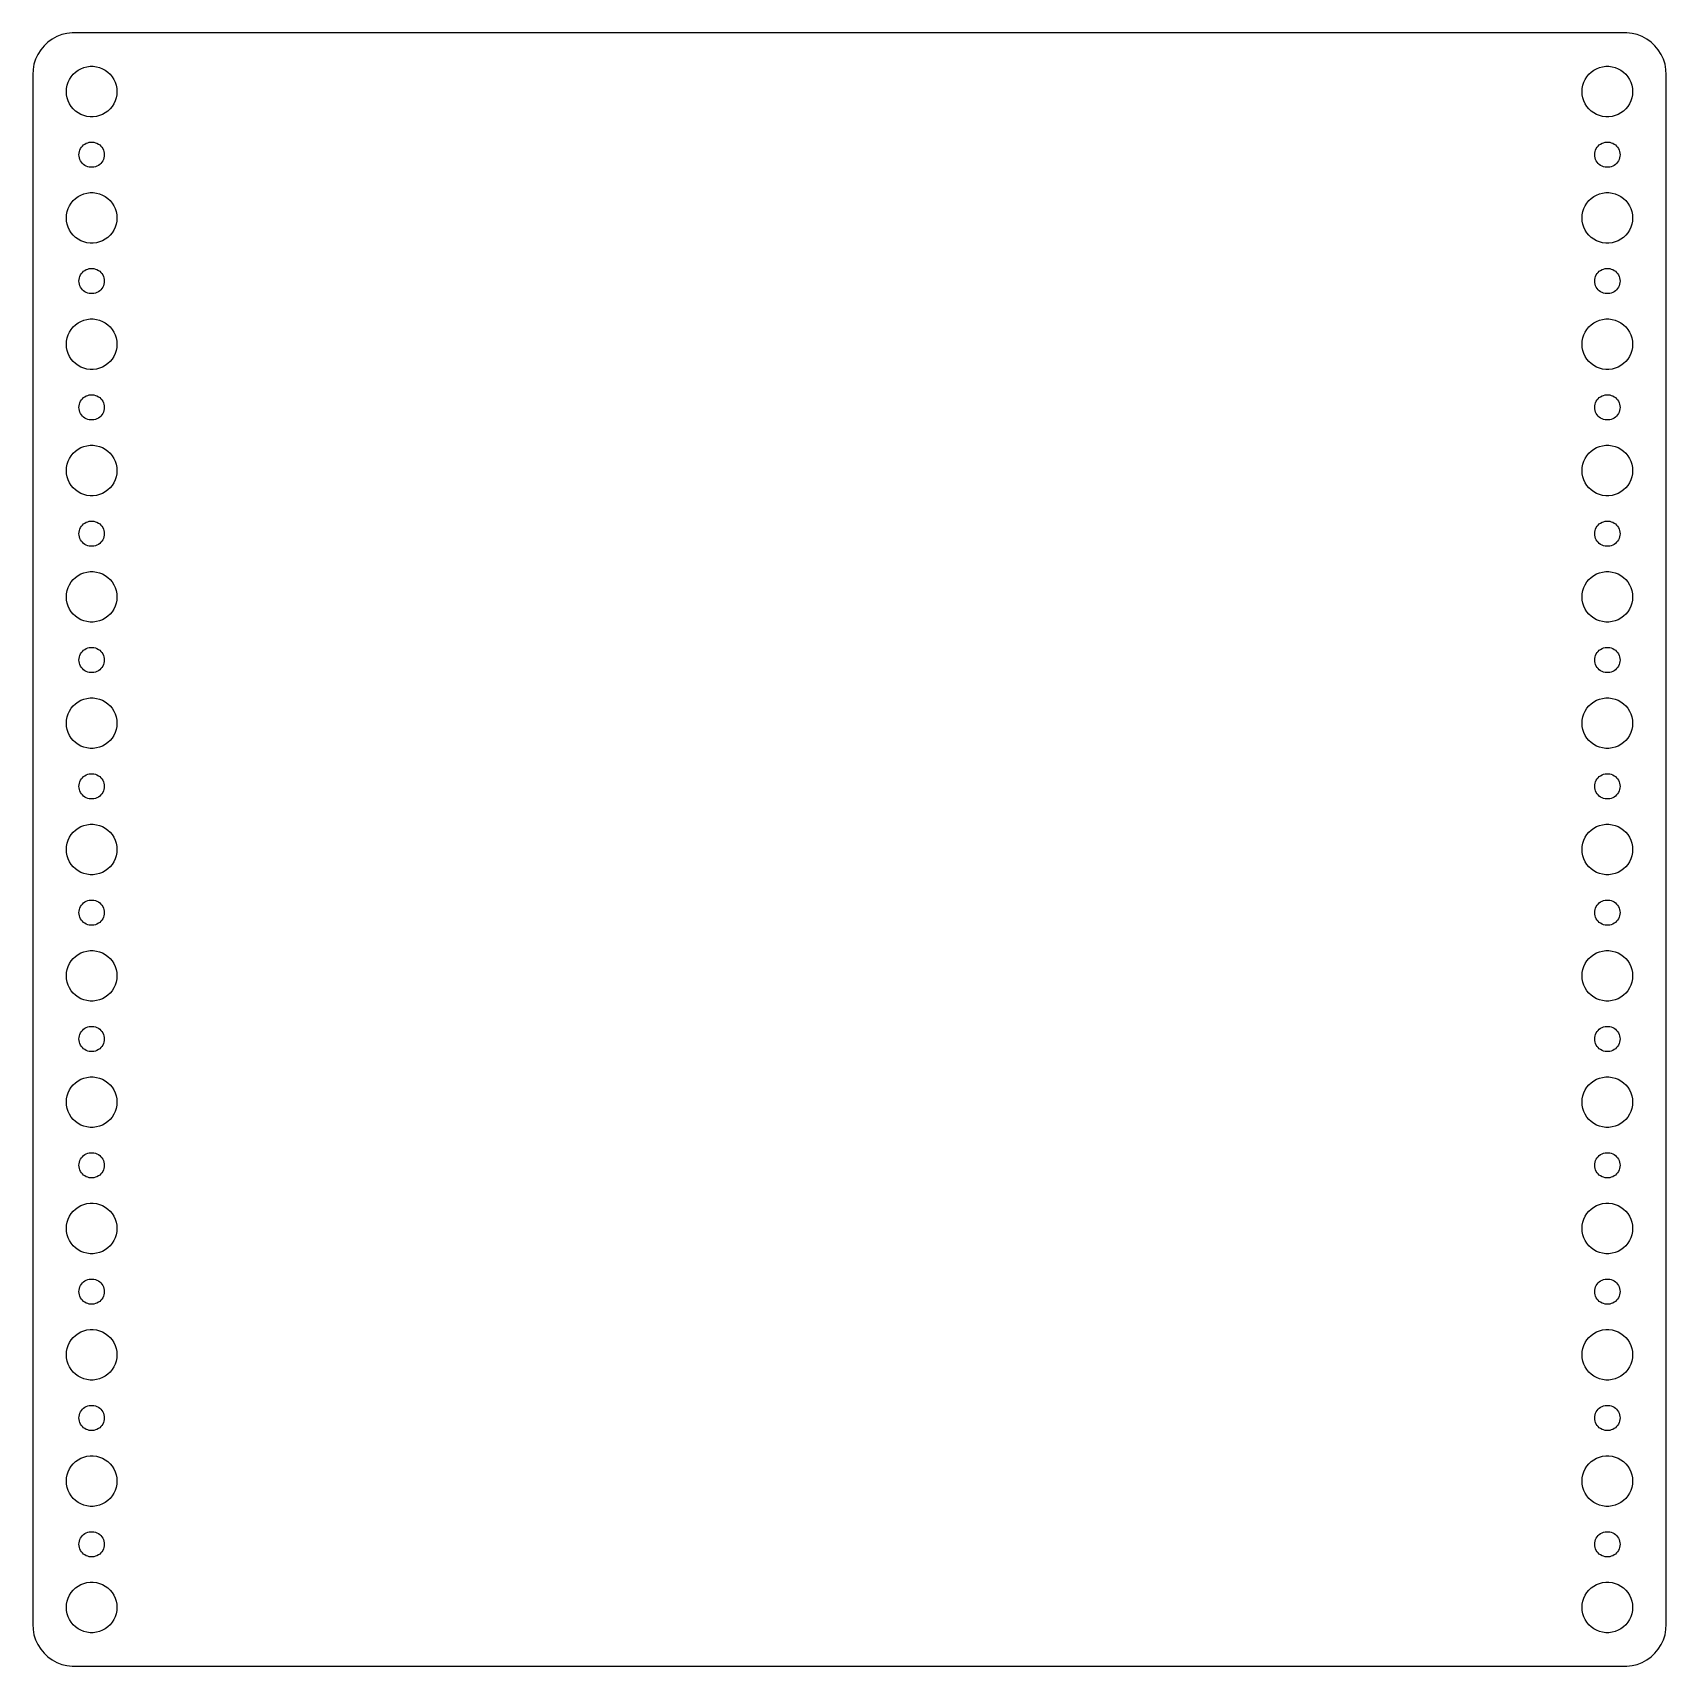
# Model space of a CAD drawing. Header units: metres. Extents: x -97 to 97, y -97 to 97.
import ezdxf

# ---------------------------------------------------------------- set-up
doc = ezdxf.new("R2010")
doc.units = ezdxf.units.M

msp = doc.modelspace()

# ---------------------------------------------------------------- linework, layer by layer
for p, q in [((-95.6448, 95.4227), (-96.0451, 94.9389)), ((-95.1871, 95.8526), (-95.6448, 95.4227)), ((-94.6791, 96.2216), (-95.1871, 95.8526)), ((-94.1289, 96.5241), (-94.6791, 96.2216)), ((-93.5451, 96.7553), (-94.1289, 96.5241)), ((-92.9369, 96.9114), (-93.5451, 96.7553)), ((-92.3139, 96.9901), (-92.9369, 96.9114)), ((92.3139, 96.9901), (-92.3139, 96.9901)), ((92.9369, 96.9114), (92.3139, 96.9901)), ((93.5451, 96.7553), (92.9369, 96.9114)), ((94.1289, 96.5241), (93.5451, 96.7553)), ((94.6791, 96.2216), (94.1289, 96.5241)), ((95.1871, 95.8526), (94.6791, 96.2216)), ((95.6448, 95.4227), (95.1871, 95.8526)), ((96.0451, 94.9389), (95.6448, 95.4227)), ((-96.8429, 93.2434), (-96.9606, 92.6267)), ((-96.6489, 93.8406), (-96.8429, 93.2434)), ((-96.3815, 94.4088), (-96.6489, 93.8406)), ((-96.0451, 94.9389), (-96.3815, 94.4088)), ((96.3815, 94.4088), (96.0451, 94.9389)), ((96.6489, 93.8406), (96.3815, 94.4088)), ((96.8429, 93.2434), (96.6489, 93.8406)), ((96.9606, 92.6267), (96.8429, 93.2434)), ((-96.9606, 92.6267), (-97, 92)), ((-97, 92), (-97, -92)), ((-92.7893, 91.1044), (-92.6289, 91.4453)), ((-92.6289, 91.4453), (-92.427, 91.7634)), ((-92.427, 91.7634), (-92.1869, 92.0536)), ((-92.1869, 92.0536), (-91.9123, 92.3115)), ((-91.9123, 92.3115), (-91.6075, 92.533)), ((-91.6075, 92.533), (-91.2773, 92.7145)), ((-91.2773, 92.7145), (-90.927, 92.8532)), ((-90.927, 92.8532), (-90.5621, 92.9469)), ((-90.5621, 92.9469), (-90.1884, 92.9941)), ((-90.1884, 92.9941), (-89.8116, 92.9941)), ((-89.8116, 92.9941), (-89.4379, 92.9469)), ((-89.4379, 92.9469), (-89.073, 92.8532)), ((-89.073, 92.8532), (-88.7227, 92.7145)), ((-88.7227, 92.7145), (-88.3925, 92.533)), ((-88.3925, 92.533), (-88.0877, 92.3115)), ((-88.0877, 92.3115), (-87.8131, 92.0536)), ((-87.8131, 92.0536), (-87.573, 91.7634)), ((-87.573, 91.7634), (-87.3711, 91.4453)), ((-87.3711, 91.4453), (-87.2107, 91.1044)), ((87.2107, 91.1044), (87.3711, 91.4453)), ((87.3711, 91.4453), (87.573, 91.7634)), ((87.573, 91.7634), (87.8131, 92.0536)), ((87.8131, 92.0536), (88.0877, 92.3115)), ((88.0877, 92.3115), (88.3925, 92.533)), ((88.3925, 92.533), (88.7227, 92.7145)), ((88.7227, 92.7145), (89.073, 92.8532)), ((89.073, 92.8532), (89.4379, 92.9469)), ((89.4379, 92.9469), (89.8116, 92.9941)), ((89.8116, 92.9941), (90.1884, 92.9941)), ((90.1884, 92.9941), (90.5621, 92.9469)), ((90.5621, 92.9469), (90.927, 92.8532)), ((90.927, 92.8532), (91.2773, 92.7145)), ((91.2773, 92.7145), (91.6075, 92.533)), ((91.6075, 92.533), (91.9123, 92.3115)), ((91.9123, 92.3115), (92.1869, 92.0536)), ((92.1869, 92.0536), (92.427, 91.7634)), ((92.427, 91.7634), (92.6289, 91.4453)), ((92.6289, 91.4453), (92.7893, 91.1044)), ((97, 92), (96.9606, 92.6267)), ((97, -92), (97, 92)), ((-93, 90), (-92.9763, 90.376)), ((-92.9763, 89.624), (-93, 90)), ((-92.9763, 90.376), (-92.9057, 90.7461)), ((-92.9057, 89.2539), (-92.9763, 89.624)), ((-92.9057, 90.7461), (-92.7893, 91.1044)), ((-92.7893, 88.8956), (-92.9057, 89.2539)), ((-87.2107, 91.1044), (-87.0943, 90.7461)), ((-87.0943, 89.2539), (-87.2107, 88.8956)), ((-87.0943, 90.7461), (-87.0237, 90.376)), ((-87.0237, 89.624), (-87.0943, 89.2539)), ((-87.0237, 90.376), (-87, 90)), ((-87, 90), (-87.0237, 89.624)), ((87, 90), (87.0237, 90.376)), ((87.0237, 89.624), (87, 90)), ((87.0237, 90.376), (87.0943, 90.7461)), ((87.0943, 89.2539), (87.0237, 89.624)), ((87.0943, 90.7461), (87.2107, 91.1044)), ((87.2107, 88.8956), (87.0943, 89.2539)), ((92.7893, 91.1044), (92.9057, 90.7461)), ((92.9057, 89.2539), (92.7893, 88.8956)), ((92.9057, 90.7461), (92.9763, 90.376)), ((92.9763, 89.624), (92.9057, 89.2539)), ((92.9763, 90.376), (93, 90)), ((93, 90), (92.9763, 89.624)), ((-92.6289, 88.5547), (-92.7893, 88.8956)), ((-92.427, 88.2366), (-92.6289, 88.5547)), ((-92.1869, 87.9464), (-92.427, 88.2366)), ((-91.9123, 87.6885), (-92.1869, 87.9464)), ((-91.6075, 87.467), (-91.9123, 87.6885)), ((-91.2773, 87.2855), (-91.6075, 87.467)), ((-88.3925, 87.467), (-88.7227, 87.2855)), ((-88.0877, 87.6885), (-88.3925, 87.467)), ((-87.8131, 87.9464), (-88.0877, 87.6885)), ((-87.573, 88.2366), (-87.8131, 87.9464)), ((-87.3711, 88.5547), (-87.573, 88.2366)), ((-87.2107, 88.8956), (-87.3711, 88.5547)), ((87.3711, 88.5547), (87.2107, 88.8956)), ((87.573, 88.2366), (87.3711, 88.5547)), ((87.8131, 87.9464), (87.573, 88.2366)), ((88.0877, 87.6885), (87.8131, 87.9464)), ((88.3925, 87.467), (88.0877, 87.6885)), ((88.7227, 87.2855), (88.3925, 87.467)), ((91.6075, 87.467), (91.2773, 87.2855)), ((91.9123, 87.6885), (91.6075, 87.467)), ((92.1869, 87.9464), (91.9123, 87.6885)), ((92.427, 88.2366), (92.1869, 87.9464)), ((92.6289, 88.5547), (92.427, 88.2366)), ((92.7893, 88.8956), (92.6289, 88.5547)), ((-90.927, 87.1468), (-91.2773, 87.2855)), ((-90.5621, 87.0531), (-90.927, 87.1468)), ((-90.1884, 87.0059), (-90.5621, 87.0531)), ((-89.8116, 87.0059), (-90.1884, 87.0059)), ((-89.4379, 87.0531), (-89.8116, 87.0059)), ((-89.073, 87.1468), (-89.4379, 87.0531)), ((-88.7227, 87.2855), (-89.073, 87.1468)), ((89.073, 87.1468), (88.7227, 87.2855)), ((89.4379, 87.0531), (89.073, 87.1468)), ((89.8116, 87.0059), (89.4379, 87.0531)), ((90.1884, 87.0059), (89.8116, 87.0059)), ((90.5621, 87.0531), (90.1884, 87.0059)), ((90.927, 87.1468), (90.5621, 87.0531)), ((91.2773, 87.2855), (90.927, 87.1468)), ((-91.2135, 83.3817), (-91.0934, 83.5268)), ((-91.0934, 83.5268), (-90.9561, 83.6558)), ((-90.9561, 83.6558), (-90.8037, 83.7665)), ((-90.8037, 83.7665), (-90.6387, 83.8572)), ((-90.6387, 83.8572), (-90.4635, 83.9266)), ((-90.4635, 83.9266), (-90.2811, 83.9734)), ((-90.2811, 83.9734), (-90.0942, 83.997)), ((-90.0942, 83.997), (-89.9058, 83.997)), ((-89.9058, 83.997), (-89.7189, 83.9734)), ((-89.7189, 83.9734), (-89.5365, 83.9266)), ((-89.5365, 83.9266), (-89.3613, 83.8572)), ((-89.3613, 83.8572), (-89.1963, 83.7665)), ((-89.1963, 83.7665), (-89.0439, 83.6558)), ((-89.0439, 83.6558), (-88.9065, 83.5268)), ((-88.9065, 83.5268), (-88.7865, 83.3817)), ((88.7865, 83.3817), (88.9065, 83.5268)), ((88.9065, 83.5268), (89.0439, 83.6558)), ((89.0439, 83.6558), (89.1963, 83.7665)), ((89.1963, 83.7665), (89.3613, 83.8572)), ((89.3613, 83.8572), (89.5365, 83.9266)), ((89.5365, 83.9266), (89.7189, 83.9734)), ((89.7189, 83.9734), (89.9058, 83.997)), ((89.9058, 83.997), (90.0942, 83.997)), ((90.0942, 83.997), (90.2811, 83.9734)), ((90.2811, 83.9734), (90.4635, 83.9266)), ((90.4635, 83.9266), (90.6387, 83.8572)), ((90.6387, 83.8572), (90.8037, 83.7665)), ((90.8037, 83.7665), (90.9561, 83.6558)), ((90.9561, 83.6558), (91.0934, 83.5268)), ((91.0934, 83.5268), (91.2135, 83.3817)), ((-91.5, 82.5), (-91.4882, 82.688)), ((-91.4882, 82.312), (-91.5, 82.5)), ((-91.4882, 82.688), (-91.4529, 82.873)), ((-91.4529, 82.127), (-91.4882, 82.312)), ((-91.4529, 82.873), (-91.3947, 83.0522)), ((-91.3947, 81.9478), (-91.4529, 82.127)), ((-91.3947, 83.0522), (-91.3145, 83.2226)), ((-91.3145, 81.7774), (-91.3947, 81.9478)), ((-91.3145, 83.2226), (-91.2135, 83.3817)), ((-91.2135, 81.6183), (-91.3145, 81.7774)), ((-91.0934, 81.4732), (-91.2135, 81.6183)), ((-88.7865, 81.6183), (-88.9065, 81.4732)), ((-88.7865, 83.3817), (-88.6855, 83.2226)), ((-88.6855, 81.7774), (-88.7865, 81.6183)), ((-88.6855, 83.2226), (-88.6053, 83.0522)), ((-88.6053, 81.9478), (-88.6855, 81.7774)), ((-88.6053, 83.0522), (-88.5471, 82.873)), ((-88.5471, 82.127), (-88.6053, 81.9478)), ((-88.5471, 82.873), (-88.5118, 82.688)), ((-88.5118, 82.312), (-88.5471, 82.127)), ((-88.5118, 82.688), (-88.5, 82.5)), ((-88.5, 82.5), (-88.5118, 82.312)), ((88.5, 82.5), (88.5118, 82.688)), ((88.5118, 82.312), (88.5, 82.5)), ((88.5118, 82.688), (88.5471, 82.873)), ((88.5471, 82.127), (88.5118, 82.312)), ((88.5471, 82.873), (88.6053, 83.0522)), ((88.6053, 81.9478), (88.5471, 82.127)), ((88.6053, 83.0522), (88.6855, 83.2226)), ((88.6855, 81.7774), (88.6053, 81.9478)), ((88.6855, 83.2226), (88.7865, 83.3817)), ((88.7865, 81.6183), (88.6855, 81.7774)), ((88.9065, 81.4732), (88.7865, 81.6183)), ((91.2135, 81.6183), (91.0934, 81.4732)), ((91.2135, 83.3817), (91.3145, 83.2226)), ((91.3145, 81.7774), (91.2135, 81.6183)), ((91.3145, 83.2226), (91.3947, 83.0522)), ((91.3947, 81.9478), (91.3145, 81.7774)), ((91.3947, 83.0522), (91.4529, 82.873)), ((91.4529, 82.127), (91.3947, 81.9478)), ((91.4529, 82.873), (91.4882, 82.688)), ((91.4882, 82.312), (91.4529, 82.127)), ((91.4882, 82.688), (91.5, 82.5)), ((91.5, 82.5), (91.4882, 82.312)), ((-90.9561, 81.3442), (-91.0934, 81.4732)), ((-90.8037, 81.2335), (-90.9561, 81.3442)), ((-90.6387, 81.1428), (-90.8037, 81.2335)), ((-90.4635, 81.0734), (-90.6387, 81.1428)), ((-90.2811, 81.0266), (-90.4635, 81.0734)), ((-90.0942, 81.003), (-90.2811, 81.0266)), ((-89.9058, 81.003), (-90.0942, 81.003)), ((-89.7189, 81.0266), (-89.9058, 81.003)), ((-89.5365, 81.0734), (-89.7189, 81.0266)), ((-89.3613, 81.1428), (-89.5365, 81.0734)), ((-89.1963, 81.2335), (-89.3613, 81.1428)), ((-89.0439, 81.3442), (-89.1963, 81.2335)), ((-88.9065, 81.4732), (-89.0439, 81.3442)), ((89.0439, 81.3442), (88.9065, 81.4732)), ((89.1963, 81.2335), (89.0439, 81.3442)), ((89.3613, 81.1428), (89.1963, 81.2335)), ((89.5365, 81.0734), (89.3613, 81.1428)), ((89.7189, 81.0266), (89.5365, 81.0734)), ((89.9058, 81.003), (89.7189, 81.0266)), ((90.0942, 81.003), (89.9058, 81.003)), ((90.2811, 81.0266), (90.0942, 81.003)), ((90.4635, 81.0734), (90.2811, 81.0266)), ((90.6387, 81.1428), (90.4635, 81.0734)), ((90.8037, 81.2335), (90.6387, 81.1428)), ((90.9561, 81.3442), (90.8037, 81.2335)), ((91.0934, 81.4732), (90.9561, 81.3442)), ((-91.6075, 77.533), (-91.2773, 77.7145)), ((-91.2773, 77.7145), (-90.927, 77.8532)), ((-90.927, 77.8532), (-90.5621, 77.9469)), ((-90.5621, 77.9469), (-90.1884, 77.9941)), ((-90.1884, 77.9941), (-89.8116, 77.9941)), ((-89.8116, 77.9941), (-89.4379, 77.9469)), ((-89.4379, 77.9469), (-89.073, 77.8532)), ((-89.073, 77.8532), (-88.7227, 77.7145)), ((-88.7227, 77.7145), (-88.3925, 77.533)), ((88.3925, 77.533), (88.7227, 77.7145)), ((88.7227, 77.7145), (89.073, 77.8532)), ((89.073, 77.8532), (89.4379, 77.9469)), ((89.4379, 77.9469), (89.8116, 77.9941)), ((89.8116, 77.9941), (90.1884, 77.9941)), ((90.1884, 77.9941), (90.5621, 77.9469)), ((90.5621, 77.9469), (90.927, 77.8532)), ((90.927, 77.8532), (91.2773, 77.7145)), ((91.2773, 77.7145), (91.6075, 77.533)), ((-92.9763, 75.376), (-92.9057, 75.7461)), ((-92.9057, 75.7461), (-92.7893, 76.1044)), ((-92.7893, 76.1044), (-92.6289, 76.4453)), ((-92.6289, 76.4453), (-92.427, 76.7634)), ((-92.427, 76.7634), (-92.1869, 77.0536)), ((-92.1869, 77.0536), (-91.9123, 77.3115)), ((-91.9123, 77.3115), (-91.6075, 77.533)), ((-88.3925, 77.533), (-88.0877, 77.3115)), ((-88.0877, 77.3115), (-87.8131, 77.0536)), ((-87.8131, 77.0536), (-87.573, 76.7634)), ((-87.573, 76.7634), (-87.3711, 76.4453)), ((-87.3711, 76.4453), (-87.2107, 76.1044)), ((-87.2107, 76.1044), (-87.0943, 75.7461)), ((-87.0943, 75.7461), (-87.0237, 75.376)), ((87.0237, 75.376), (87.0943, 75.7461)), ((87.0943, 75.7461), (87.2107, 76.1044)), ((87.2107, 76.1044), (87.3711, 76.4453)), ((87.3711, 76.4453), (87.573, 76.7634)), ((87.573, 76.7634), (87.8131, 77.0536)), ((87.8131, 77.0536), (88.0877, 77.3115)), ((88.0877, 77.3115), (88.3925, 77.533)), ((91.6075, 77.533), (91.9123, 77.3115)), ((91.9123, 77.3115), (92.1869, 77.0536)), ((92.1869, 77.0536), (92.427, 76.7634)), ((92.427, 76.7634), (92.6289, 76.4453)), ((92.6289, 76.4453), (92.7893, 76.1044)), ((92.7893, 76.1044), (92.9057, 75.7461)), ((92.9057, 75.7461), (92.9763, 75.376)), ((-93, 75), (-92.9763, 75.376)), ((-92.9763, 74.624), (-93, 75)), ((-92.9057, 74.2539), (-92.9763, 74.624)), ((-92.7893, 73.8956), (-92.9057, 74.2539)), ((-92.6289, 73.5547), (-92.7893, 73.8956)), ((-87.2107, 73.8956), (-87.3711, 73.5547)), ((-87.0943, 74.2539), (-87.2107, 73.8956)), ((-87.0237, 74.624), (-87.0943, 74.2539)), ((-87.0237, 75.376), (-87, 75)), ((-87, 75), (-87.0237, 74.624)), ((87, 75), (87.0237, 75.376)), ((87.0237, 74.624), (87, 75)), ((87.0943, 74.2539), (87.0237, 74.624)), ((87.2107, 73.8956), (87.0943, 74.2539)), ((87.3711, 73.5547), (87.2107, 73.8956)), ((92.7893, 73.8956), (92.6289, 73.5547)), ((92.9057, 74.2539), (92.7893, 73.8956)), ((92.9763, 74.624), (92.9057, 74.2539)), ((92.9763, 75.376), (93, 75)), ((93, 75), (92.9763, 74.624)), ((-92.427, 73.2366), (-92.6289, 73.5547)), ((-92.1869, 72.9464), (-92.427, 73.2366)), ((-91.9123, 72.6885), (-92.1869, 72.9464)), ((-91.6075, 72.467), (-91.9123, 72.6885)), ((-91.2773, 72.2855), (-91.6075, 72.467)), ((-90.927, 72.1468), (-91.2773, 72.2855)), ((-90.5621, 72.0531), (-90.927, 72.1468)), ((-90.1884, 72.0059), (-90.5621, 72.0531)), ((-89.8116, 72.0059), (-90.1884, 72.0059)), ((-89.4379, 72.0531), (-89.8116, 72.0059)), ((-89.073, 72.1468), (-89.4379, 72.0531)), ((-88.7227, 72.2855), (-89.073, 72.1468)), ((-88.3925, 72.467), (-88.7227, 72.2855)), ((-88.0877, 72.6885), (-88.3925, 72.467)), ((-87.8131, 72.9464), (-88.0877, 72.6885)), ((-87.573, 73.2366), (-87.8131, 72.9464)), ((-87.3711, 73.5547), (-87.573, 73.2366)), ((87.573, 73.2366), (87.3711, 73.5547)), ((87.8131, 72.9464), (87.573, 73.2366)), ((88.0877, 72.6885), (87.8131, 72.9464)), ((88.3925, 72.467), (88.0877, 72.6885)), ((88.7227, 72.2855), (88.3925, 72.467)), ((89.073, 72.1468), (88.7227, 72.2855)), ((89.4379, 72.0531), (89.073, 72.1468)), ((89.8116, 72.0059), (89.4379, 72.0531)), ((90.1884, 72.0059), (89.8116, 72.0059)), ((90.5621, 72.0531), (90.1884, 72.0059)), ((90.927, 72.1468), (90.5621, 72.0531)), ((91.2773, 72.2855), (90.927, 72.1468)), ((91.6075, 72.467), (91.2773, 72.2855)), ((91.9123, 72.6885), (91.6075, 72.467)), ((92.1869, 72.9464), (91.9123, 72.6885)), ((92.427, 73.2366), (92.1869, 72.9464)), ((92.6289, 73.5547), (92.427, 73.2366)), ((-91.4529, 67.873), (-91.3947, 68.0522)), ((-91.3947, 68.0522), (-91.3145, 68.2226)), ((-91.3145, 68.2226), (-91.2135, 68.3817)), ((-91.2135, 68.3817), (-91.0934, 68.5268)), ((-91.0934, 68.5268), (-90.9561, 68.6558)), ((-90.9561, 68.6558), (-90.8037, 68.7665)), ((-90.8037, 68.7665), (-90.6387, 68.8572)), ((-90.6387, 68.8572), (-90.4635, 68.9266)), ((-90.4635, 68.9266), (-90.2811, 68.9734)), ((-90.2811, 68.9734), (-90.0942, 68.997)), ((-90.0942, 68.997), (-89.9058, 68.997)), ((-89.9058, 68.997), (-89.7189, 68.9734)), ((-89.7189, 68.9734), (-89.5365, 68.9266)), ((-89.5365, 68.9266), (-89.3613, 68.8572)), ((-89.3613, 68.8572), (-89.1963, 68.7665)), ((-89.1963, 68.7665), (-89.0439, 68.6558)), ((-89.0439, 68.6558), (-88.9065, 68.5268)), ((-88.9065, 68.5268), (-88.7865, 68.3817)), ((-88.7865, 68.3817), (-88.6855, 68.2226)), ((-88.6855, 68.2226), (-88.6053, 68.0522)), ((-88.6053, 68.0522), (-88.5471, 67.873)), ((88.5471, 67.873), (88.6053, 68.0522)), ((88.6053, 68.0522), (88.6855, 68.2226)), ((88.6855, 68.2226), (88.7865, 68.3817)), ((88.7865, 68.3817), (88.9065, 68.5268)), ((88.9065, 68.5268), (89.0439, 68.6558)), ((89.0439, 68.6558), (89.1963, 68.7665)), ((89.1963, 68.7665), (89.3613, 68.8572)), ((89.3613, 68.8572), (89.5365, 68.9266)), ((89.5365, 68.9266), (89.7189, 68.9734)), ((89.7189, 68.9734), (89.9058, 68.997)), ((89.9058, 68.997), (90.0942, 68.997)), ((90.0942, 68.997), (90.2811, 68.9734)), ((90.2811, 68.9734), (90.4635, 68.9266)), ((90.4635, 68.9266), (90.6387, 68.8572)), ((90.6387, 68.8572), (90.8037, 68.7665)), ((90.8037, 68.7665), (90.9561, 68.6558)), ((90.9561, 68.6558), (91.0934, 68.5268)), ((91.0934, 68.5268), (91.2135, 68.3817)), ((91.2135, 68.3817), (91.3145, 68.2226)), ((91.3145, 68.2226), (91.3947, 68.0522)), ((91.3947, 68.0522), (91.4529, 67.873)), ((-91.5, 67.5), (-91.4882, 67.688)), ((-91.4882, 67.312), (-91.5, 67.5)), ((-91.4882, 67.688), (-91.4529, 67.873)), ((-91.4529, 67.127), (-91.4882, 67.312)), ((-91.3947, 66.9478), (-91.4529, 67.127)), ((-91.3145, 66.7774), (-91.3947, 66.9478)), ((-91.2135, 66.6183), (-91.3145, 66.7774)), ((-91.0934, 66.4732), (-91.2135, 66.6183)), ((-90.9561, 66.3442), (-91.0934, 66.4732)), ((-90.8037, 66.2335), (-90.9561, 66.3442)), ((-90.6387, 66.1428), (-90.8037, 66.2335)), ((-90.4635, 66.0734), (-90.6387, 66.1428)), ((-90.2811, 66.0266), (-90.4635, 66.0734)), ((-90.0942, 66.003), (-90.2811, 66.0266)), ((-89.9058, 66.003), (-90.0942, 66.003)), ((-89.7189, 66.0266), (-89.9058, 66.003)), ((-89.5365, 66.0734), (-89.7189, 66.0266)), ((-89.3613, 66.1428), (-89.5365, 66.0734)), ((-89.1963, 66.2335), (-89.3613, 66.1428)), ((-89.0439, 66.3442), (-89.1963, 66.2335)), ((-88.9065, 66.4732), (-89.0439, 66.3442)), ((-88.7865, 66.6183), (-88.9065, 66.4732)), ((-88.6855, 66.7774), (-88.7865, 66.6183)), ((-88.6053, 66.9478), (-88.6855, 66.7774)), ((-88.5471, 67.127), (-88.6053, 66.9478)), ((-88.5471, 67.873), (-88.5118, 67.688)), ((-88.5118, 67.312), (-88.5471, 67.127)), ((-88.5118, 67.688), (-88.5, 67.5)), ((-88.5, 67.5), (-88.5118, 67.312)), ((88.5, 67.5), (88.5118, 67.688)), ((88.5118, 67.312), (88.5, 67.5)), ((88.5118, 67.688), (88.5471, 67.873)), ((88.5471, 67.127), (88.5118, 67.312)), ((88.6053, 66.9478), (88.5471, 67.127)), ((88.6855, 66.7774), (88.6053, 66.9478)), ((88.7865, 66.6183), (88.6855, 66.7774)), ((88.9065, 66.4732), (88.7865, 66.6183)), ((89.0439, 66.3442), (88.9065, 66.4732)), ((89.1963, 66.2335), (89.0439, 66.3442)), ((89.3613, 66.1428), (89.1963, 66.2335)), ((89.5365, 66.0734), (89.3613, 66.1428)), ((89.7189, 66.0266), (89.5365, 66.0734)), ((89.9058, 66.003), (89.7189, 66.0266)), ((90.0942, 66.003), (89.9058, 66.003)), ((90.2811, 66.0266), (90.0942, 66.003)), ((90.4635, 66.0734), (90.2811, 66.0266)), ((90.6387, 66.1428), (90.4635, 66.0734)), ((90.8037, 66.2335), (90.6387, 66.1428)), ((90.9561, 66.3442), (90.8037, 66.2335)), ((91.0934, 66.4732), (90.9561, 66.3442)), ((91.2135, 66.6183), (91.0934, 66.4732)), ((91.3145, 66.7774), (91.2135, 66.6183)), ((91.3947, 66.9478), (91.3145, 66.7774)), ((91.4529, 67.127), (91.3947, 66.9478)), ((91.4529, 67.873), (91.4882, 67.688)), ((91.4882, 67.312), (91.4529, 67.127)), ((91.4882, 67.688), (91.5, 67.5)), ((91.5, 67.5), (91.4882, 67.312)), ((-92.1869, 62.0536), (-91.9123, 62.3115)), ((-91.9123, 62.3115), (-91.6075, 62.533)), ((-91.6075, 62.533), (-91.2773, 62.7145)), ((-91.2773, 62.7145), (-90.927, 62.8532)), ((-90.927, 62.8532), (-90.5621, 62.9469)), ((-90.5621, 62.9469), (-90.1884, 62.9941)), ((-90.1884, 62.9941), (-89.8116, 62.9941)), ((-89.8116, 62.9941), (-89.4379, 62.9469)), ((-89.4379, 62.9469), (-89.073, 62.8532)), ((-89.073, 62.8532), (-88.7227, 62.7145)), ((-88.7227, 62.7145), (-88.3925, 62.533)), ((-88.3925, 62.533), (-88.0877, 62.3115)), ((-88.0877, 62.3115), (-87.8131, 62.0536)), ((87.8131, 62.0536), (88.0877, 62.3115)), ((88.0877, 62.3115), (88.3925, 62.533)), ((88.3925, 62.533), (88.7227, 62.7145)), ((88.7227, 62.7145), (89.073, 62.8532)), ((89.073, 62.8532), (89.4379, 62.9469)), ((89.4379, 62.9469), (89.8116, 62.9941)), ((89.8116, 62.9941), (90.1884, 62.9941)), ((90.1884, 62.9941), (90.5621, 62.9469)), ((90.5621, 62.9469), (90.927, 62.8532)), ((90.927, 62.8532), (91.2773, 62.7145)), ((91.2773, 62.7145), (91.6075, 62.533)), ((91.6075, 62.533), (91.9123, 62.3115)), ((91.9123, 62.3115), (92.1869, 62.0536)), ((-93, 60), (-92.9763, 60.376)), ((-92.9763, 60.376), (-92.9057, 60.7461)), ((-92.9057, 60.7461), (-92.7893, 61.1044)), ((-92.7893, 61.1044), (-92.6289, 61.4453)), ((-92.6289, 61.4453), (-92.427, 61.7634)), ((-92.427, 61.7634), (-92.1869, 62.0536)), ((-87.8131, 62.0536), (-87.573, 61.7634)), ((-87.573, 61.7634), (-87.3711, 61.4453)), ((-87.3711, 61.4453), (-87.2107, 61.1044)), ((-87.2107, 61.1044), (-87.0943, 60.7461)), ((-87.0943, 60.7461), (-87.0237, 60.376)), ((-87.0237, 60.376), (-87, 60)), ((87, 60), (87.0237, 60.376)), ((87.0237, 60.376), (87.0943, 60.7461)), ((87.0943, 60.7461), (87.2107, 61.1044)), ((87.2107, 61.1044), (87.3711, 61.4453)), ((87.3711, 61.4453), (87.573, 61.7634)), ((87.573, 61.7634), (87.8131, 62.0536)), ((92.1869, 62.0536), (92.427, 61.7634)), ((92.427, 61.7634), (92.6289, 61.4453)), ((92.6289, 61.4453), (92.7893, 61.1044)), ((92.7893, 61.1044), (92.9057, 60.7461)), ((92.9057, 60.7461), (92.9763, 60.376)), ((92.9763, 60.376), (93, 60)), ((-92.9763, 59.624), (-93, 60)), ((-92.9057, 59.2539), (-92.9763, 59.624)), ((-92.7893, 58.8956), (-92.9057, 59.2539)), ((-92.6289, 58.5547), (-92.7893, 58.8956)), ((-92.427, 58.2366), (-92.6289, 58.5547)), ((-92.1869, 57.9464), (-92.427, 58.2366)), ((-87.573, 58.2366), (-87.8131, 57.9464)), ((-87.3711, 58.5547), (-87.573, 58.2366)), ((-87.2107, 58.8956), (-87.3711, 58.5547)), ((-87.0943, 59.2539), (-87.2107, 58.8956)), ((-87.0237, 59.624), (-87.0943, 59.2539)), ((-87, 60), (-87.0237, 59.624)), ((87.0237, 59.624), (87, 60)), ((87.0943, 59.2539), (87.0237, 59.624)), ((87.2107, 58.8956), (87.0943, 59.2539)), ((87.3711, 58.5547), (87.2107, 58.8956)), ((87.573, 58.2366), (87.3711, 58.5547)), ((87.8131, 57.9464), (87.573, 58.2366)), ((92.427, 58.2366), (92.1869, 57.9464)), ((92.6289, 58.5547), (92.427, 58.2366)), ((92.7893, 58.8956), (92.6289, 58.5547)), ((92.9057, 59.2539), (92.7893, 58.8956)), ((92.9763, 59.624), (92.9057, 59.2539)), ((93, 60), (92.9763, 59.624)), ((-91.9123, 57.6885), (-92.1869, 57.9464)), ((-91.6075, 57.467), (-91.9123, 57.6885)), ((-91.2773, 57.2855), (-91.6075, 57.467)), ((-90.927, 57.1468), (-91.2773, 57.2855)), ((-90.5621, 57.0531), (-90.927, 57.1468)), ((-90.1884, 57.0059), (-90.5621, 57.0531)), ((-89.8116, 57.0059), (-90.1884, 57.0059)), ((-89.4379, 57.0531), (-89.8116, 57.0059)), ((-89.073, 57.1468), (-89.4379, 57.0531)), ((-88.7227, 57.2855), (-89.073, 57.1468)), ((-88.3925, 57.467), (-88.7227, 57.2855)), ((-88.0877, 57.6885), (-88.3925, 57.467)), ((-87.8131, 57.9464), (-88.0877, 57.6885)), ((88.0877, 57.6885), (87.8131, 57.9464)), ((88.3925, 57.467), (88.0877, 57.6885)), ((88.7227, 57.2855), (88.3925, 57.467)), ((89.073, 57.1468), (88.7227, 57.2855)), ((89.4379, 57.0531), (89.073, 57.1468)), ((89.8116, 57.0059), (89.4379, 57.0531)), ((90.1884, 57.0059), (89.8116, 57.0059)), ((90.5621, 57.0531), (90.1884, 57.0059)), ((90.927, 57.1468), (90.5621, 57.0531)), ((91.2773, 57.2855), (90.927, 57.1468)), ((91.6075, 57.467), (91.2773, 57.2855)), ((91.9123, 57.6885), (91.6075, 57.467)), ((92.1869, 57.9464), (91.9123, 57.6885)), ((-91.5, 52.5), (-91.4882, 52.688)), ((-91.4882, 52.312), (-91.5, 52.5)), ((-91.4882, 52.688), (-91.4529, 52.873)), ((-91.4529, 52.873), (-91.3947, 53.0522)), ((-91.3947, 53.0522), (-91.3145, 53.2226)), ((-91.3145, 53.2226), (-91.2135, 53.3817)), ((-91.2135, 53.3817), (-91.0934, 53.5268)), ((-91.0934, 53.5268), (-90.9561, 53.6558)), ((-90.9561, 53.6558), (-90.8037, 53.7665)), ((-90.8037, 53.7665), (-90.6387, 53.8572)), ((-90.6387, 53.8572), (-90.4635, 53.9266)), ((-90.4635, 53.9266), (-90.2811, 53.9734)), ((-90.2811, 53.9734), (-90.0942, 53.997)), ((-90.0942, 53.997), (-89.9058, 53.997)), ((-89.9058, 53.997), (-89.7189, 53.9734)), ((-89.7189, 53.9734), (-89.5365, 53.9266)), ((-89.5365, 53.9266), (-89.3613, 53.8572)), ((-89.3613, 53.8572), (-89.1963, 53.7665)), ((-89.1963, 53.7665), (-89.0439, 53.6558)), ((-89.0439, 53.6558), (-88.9065, 53.5268)), ((-88.9065, 53.5268), (-88.7865, 53.3817)), ((-88.7865, 53.3817), (-88.6855, 53.2226)), ((-88.6855, 53.2226), (-88.6053, 53.0522)), ((-88.6053, 53.0522), (-88.5471, 52.873)), ((-88.5471, 52.873), (-88.5118, 52.688)), ((-88.5118, 52.688), (-88.5, 52.5)), ((-88.5, 52.5), (-88.5118, 52.312)), ((88.5, 52.5), (88.5118, 52.688)), ((88.5118, 52.312), (88.5, 52.5)), ((88.5118, 52.688), (88.5471, 52.873)), ((88.5471, 52.873), (88.6053, 53.0522)), ((88.6053, 53.0522), (88.6855, 53.2226)), ((88.6855, 53.2226), (88.7865, 53.3817)), ((88.7865, 53.3817), (88.9065, 53.5268)), ((88.9065, 53.5268), (89.0439, 53.6558)), ((89.0439, 53.6558), (89.1963, 53.7665)), ((89.1963, 53.7665), (89.3613, 53.8572)), ((89.3613, 53.8572), (89.5365, 53.9266)), ((89.5365, 53.9266), (89.7189, 53.9734)), ((89.7189, 53.9734), (89.9058, 53.997)), ((89.9058, 53.997), (90.0942, 53.997)), ((90.0942, 53.997), (90.2811, 53.9734)), ((90.2811, 53.9734), (90.4635, 53.9266)), ((90.4635, 53.9266), (90.6387, 53.8572)), ((90.6387, 53.8572), (90.8037, 53.7665)), ((90.8037, 53.7665), (90.9561, 53.6558)), ((90.9561, 53.6558), (91.0934, 53.5268)), ((91.0934, 53.5268), (91.2135, 53.3817)), ((91.2135, 53.3817), (91.3145, 53.2226)), ((91.3145, 53.2226), (91.3947, 53.0522)), ((91.3947, 53.0522), (91.4529, 52.873)), ((91.4529, 52.873), (91.4882, 52.688)), ((91.4882, 52.688), (91.5, 52.5)), ((91.5, 52.5), (91.4882, 52.312)), ((-91.4529, 52.127), (-91.4882, 52.312)), ((-91.3947, 51.9478), (-91.4529, 52.127)), ((-91.3145, 51.7774), (-91.3947, 51.9478)), ((-91.2135, 51.6183), (-91.3145, 51.7774)), ((-91.0934, 51.4732), (-91.2135, 51.6183)), ((-90.9561, 51.3442), (-91.0934, 51.4732)), ((-90.8037, 51.2335), (-90.9561, 51.3442)), ((-90.6387, 51.1428), (-90.8037, 51.2335)), ((-90.4635, 51.0734), (-90.6387, 51.1428)), ((-90.2811, 51.0266), (-90.4635, 51.0734)), ((-90.0942, 51.003), (-90.2811, 51.0266)), ((-89.9058, 51.003), (-90.0942, 51.003)), ((-89.7189, 51.0266), (-89.9058, 51.003)), ((-89.5365, 51.0734), (-89.7189, 51.0266)), ((-89.3613, 51.1428), (-89.5365, 51.0734)), ((-89.1963, 51.2335), (-89.3613, 51.1428)), ((-89.0439, 51.3442), (-89.1963, 51.2335)), ((-88.9065, 51.4732), (-89.0439, 51.3442)), ((-88.7865, 51.6183), (-88.9065, 51.4732)), ((-88.6855, 51.7774), (-88.7865, 51.6183)), ((-88.6053, 51.9478), (-88.6855, 51.7774)), ((-88.5471, 52.127), (-88.6053, 51.9478)), ((-88.5118, 52.312), (-88.5471, 52.127)), ((88.5471, 52.127), (88.5118, 52.312)), ((88.6053, 51.9478), (88.5471, 52.127)), ((88.6855, 51.7774), (88.6053, 51.9478)), ((88.7865, 51.6183), (88.6855, 51.7774)), ((88.9065, 51.4732), (88.7865, 51.6183)), ((89.0439, 51.3442), (88.9065, 51.4732)), ((89.1963, 51.2335), (89.0439, 51.3442)), ((89.3613, 51.1428), (89.1963, 51.2335)), ((89.5365, 51.0734), (89.3613, 51.1428)), ((89.7189, 51.0266), (89.5365, 51.0734)), ((89.9058, 51.003), (89.7189, 51.0266)), ((90.0942, 51.003), (89.9058, 51.003)), ((90.2811, 51.0266), (90.0942, 51.003)), ((90.4635, 51.0734), (90.2811, 51.0266)), ((90.6387, 51.1428), (90.4635, 51.0734)), ((90.8037, 51.2335), (90.6387, 51.1428)), ((90.9561, 51.3442), (90.8037, 51.2335)), ((91.0934, 51.4732), (90.9561, 51.3442)), ((91.2135, 51.6183), (91.0934, 51.4732)), ((91.3145, 51.7774), (91.2135, 51.6183)), ((91.3947, 51.9478), (91.3145, 51.7774)), ((91.4529, 52.127), (91.3947, 51.9478)), ((91.4882, 52.312), (91.4529, 52.127)), ((-92.6289, 46.4453), (-92.427, 46.7634)), ((-92.427, 46.7634), (-92.1869, 47.0536)), ((-92.1869, 47.0536), (-91.9123, 47.3115)), ((-91.9123, 47.3115), (-91.6075, 47.533)), ((-91.6075, 47.533), (-91.2773, 47.7145)), ((-91.2773, 47.7145), (-90.927, 47.8532)), ((-90.927, 47.8532), (-90.5621, 47.9469)), ((-90.5621, 47.9469), (-90.1884, 47.9941)), ((-90.1884, 47.9941), (-89.8116, 47.9941)), ((-89.8116, 47.9941), (-89.4379, 47.9469)), ((-89.4379, 47.9469), (-89.073, 47.8532)), ((-89.073, 47.8532), (-88.7227, 47.7145)), ((-88.7227, 47.7145), (-88.3925, 47.533)), ((-88.3925, 47.533), (-88.0877, 47.3115)), ((-88.0877, 47.3115), (-87.8131, 47.0536)), ((-87.8131, 47.0536), (-87.573, 46.7634)), ((-87.573, 46.7634), (-87.3711, 46.4453)), ((87.3711, 46.4453), (87.573, 46.7634)), ((87.573, 46.7634), (87.8131, 47.0536)), ((87.8131, 47.0536), (88.0877, 47.3115)), ((88.0877, 47.3115), (88.3925, 47.533)), ((88.3925, 47.533), (88.7227, 47.7145)), ((88.7227, 47.7145), (89.073, 47.8532)), ((89.073, 47.8532), (89.4379, 47.9469)), ((89.4379, 47.9469), (89.8116, 47.9941)), ((89.8116, 47.9941), (90.1884, 47.9941)), ((90.1884, 47.9941), (90.5621, 47.9469)), ((90.5621, 47.9469), (90.927, 47.8532)), ((90.927, 47.8532), (91.2773, 47.7145)), ((91.2773, 47.7145), (91.6075, 47.533)), ((91.6075, 47.533), (91.9123, 47.3115)), ((91.9123, 47.3115), (92.1869, 47.0536)), ((92.1869, 47.0536), (92.427, 46.7634)), ((92.427, 46.7634), (92.6289, 46.4453)), ((-93, 45), (-92.9763, 45.376)), ((-92.9763, 44.624), (-93, 45)), ((-92.9763, 45.376), (-92.9057, 45.7461)), ((-92.9057, 44.2539), (-92.9763, 44.624)), ((-92.9057, 45.7461), (-92.7893, 46.1044)), ((-92.7893, 46.1044), (-92.6289, 46.4453)), ((-87.3711, 46.4453), (-87.2107, 46.1044)), ((-87.2107, 46.1044), (-87.0943, 45.7461)), ((-87.0943, 45.7461), (-87.0237, 45.376)), ((-87.0237, 44.624), (-87.0943, 44.2539)), ((-87.0237, 45.376), (-87, 45)), ((-87, 45), (-87.0237, 44.624)), ((87, 45), (87.0237, 45.376)), ((87.0237, 44.624), (87, 45)), ((87.0237, 45.376), (87.0943, 45.7461)), ((87.0943, 44.2539), (87.0237, 44.624)), ((87.0943, 45.7461), (87.2107, 46.1044)), ((87.2107, 46.1044), (87.3711, 46.4453)), ((92.6289, 46.4453), (92.7893, 46.1044)), ((92.7893, 46.1044), (92.9057, 45.7461)), ((92.9057, 45.7461), (92.9763, 45.376)), ((92.9763, 44.624), (92.9057, 44.2539)), ((92.9763, 45.376), (93, 45)), ((93, 45), (92.9763, 44.624)), ((-92.7893, 43.8956), (-92.9057, 44.2539)), ((-92.6289, 43.5547), (-92.7893, 43.8956)), ((-92.427, 43.2366), (-92.6289, 43.5547)), ((-92.1869, 42.9464), (-92.427, 43.2366)), ((-91.9123, 42.6885), (-92.1869, 42.9464)), ((-91.6075, 42.467), (-91.9123, 42.6885)), ((-88.0877, 42.6885), (-88.3925, 42.467)), ((-87.8131, 42.9464), (-88.0877, 42.6885)), ((-87.573, 43.2366), (-87.8131, 42.9464)), ((-87.3711, 43.5547), (-87.573, 43.2366)), ((-87.2107, 43.8956), (-87.3711, 43.5547)), ((-87.0943, 44.2539), (-87.2107, 43.8956)), ((87.2107, 43.8956), (87.0943, 44.2539)), ((87.3711, 43.5547), (87.2107, 43.8956)), ((87.573, 43.2366), (87.3711, 43.5547)), ((87.8131, 42.9464), (87.573, 43.2366)), ((88.0877, 42.6885), (87.8131, 42.9464)), ((88.3925, 42.467), (88.0877, 42.6885)), ((91.9123, 42.6885), (91.6075, 42.467)), ((92.1869, 42.9464), (91.9123, 42.6885)), ((92.427, 43.2366), (92.1869, 42.9464)), ((92.6289, 43.5547), (92.427, 43.2366)), ((92.7893, 43.8956), (92.6289, 43.5547)), ((92.9057, 44.2539), (92.7893, 43.8956)), ((-91.2773, 42.2855), (-91.6075, 42.467)), ((-90.927, 42.1468), (-91.2773, 42.2855)), ((-90.5621, 42.0531), (-90.927, 42.1468)), ((-90.1884, 42.0059), (-90.5621, 42.0531)), ((-89.8116, 42.0059), (-90.1884, 42.0059)), ((-89.4379, 42.0531), (-89.8116, 42.0059)), ((-89.073, 42.1468), (-89.4379, 42.0531)), ((-88.7227, 42.2855), (-89.073, 42.1468)), ((-88.3925, 42.467), (-88.7227, 42.2855)), ((88.7227, 42.2855), (88.3925, 42.467)), ((89.073, 42.1468), (88.7227, 42.2855)), ((89.4379, 42.0531), (89.073, 42.1468)), ((89.8116, 42.0059), (89.4379, 42.0531)), ((90.1884, 42.0059), (89.8116, 42.0059)), ((90.5621, 42.0531), (90.1884, 42.0059)), ((90.927, 42.1468), (90.5621, 42.0531)), ((91.2773, 42.2855), (90.927, 42.1468)), ((91.6075, 42.467), (91.2773, 42.2855)), ((-90.8037, 38.7665), (-90.6387, 38.8572)), ((-90.6387, 38.8572), (-90.4635, 38.9266)), ((-90.4635, 38.9266), (-90.2811, 38.9734)), ((-90.2811, 38.9734), (-90.0942, 38.997)), ((-90.0942, 38.997), (-89.9058, 38.997)), ((-89.9058, 38.997), (-89.7189, 38.9734)), ((-89.7189, 38.9734), (-89.5365, 38.9266)), ((-89.5365, 38.9266), (-89.3613, 38.8572)), ((-89.3613, 38.8572), (-89.1963, 38.7665)), ((89.1963, 38.7665), (89.3613, 38.8572)), ((89.3613, 38.8572), (89.5365, 38.9266)), ((89.5365, 38.9266), (89.7189, 38.9734)), ((89.7189, 38.9734), (89.9058, 38.997)), ((89.9058, 38.997), (90.0942, 38.997)), ((90.0942, 38.997), (90.2811, 38.9734)), ((90.2811, 38.9734), (90.4635, 38.9266)), ((90.4635, 38.9266), (90.6387, 38.8572)), ((90.6387, 38.8572), (90.8037, 38.7665)), ((-91.5, 37.5), (-91.4882, 37.688)), ((-91.4882, 37.312), (-91.5, 37.5)), ((-91.4882, 37.688), (-91.4529, 37.873)), ((-91.4529, 37.127), (-91.4882, 37.312)), ((-91.4529, 37.873), (-91.3947, 38.0522)), ((-91.3947, 36.9478), (-91.4529, 37.127)), ((-91.3947, 38.0522), (-91.3145, 38.2226)), ((-91.3145, 36.7774), (-91.3947, 36.9478)), ((-91.3145, 38.2226), (-91.2135, 38.3817)), ((-91.2135, 38.3817), (-91.0934, 38.5268)), ((-91.0934, 38.5268), (-90.9561, 38.6558)), ((-90.9561, 38.6558), (-90.8037, 38.7665)), ((-89.1963, 38.7665), (-89.0439, 38.6558)), ((-89.0439, 38.6558), (-88.9065, 38.5268)), ((-88.9065, 38.5268), (-88.7865, 38.3817)), ((-88.7865, 38.3817), (-88.6855, 38.2226)), ((-88.6855, 38.2226), (-88.6053, 38.0522)), ((-88.6053, 36.9478), (-88.6855, 36.7774)), ((-88.6053, 38.0522), (-88.5471, 37.873)), ((-88.5471, 37.127), (-88.6053, 36.9478)), ((-88.5471, 37.873), (-88.5118, 37.688)), ((-88.5118, 37.312), (-88.5471, 37.127)), ((-88.5118, 37.688), (-88.5, 37.5)), ((-88.5, 37.5), (-88.5118, 37.312)), ((88.5, 37.5), (88.5118, 37.688)), ((88.5118, 37.312), (88.5, 37.5)), ((88.5118, 37.688), (88.5471, 37.873)), ((88.5471, 37.127), (88.5118, 37.312)), ((88.5471, 37.873), (88.6053, 38.0522)), ((88.6053, 36.9478), (88.5471, 37.127)), ((88.6053, 38.0522), (88.6855, 38.2226)), ((88.6855, 36.7774), (88.6053, 36.9478)), ((88.6855, 38.2226), (88.7865, 38.3817)), ((88.7865, 38.3817), (88.9065, 38.5268)), ((88.9065, 38.5268), (89.0439, 38.6558)), ((89.0439, 38.6558), (89.1963, 38.7665)), ((90.8037, 38.7665), (90.9561, 38.6558)), ((90.9561, 38.6558), (91.0934, 38.5268)), ((91.0934, 38.5268), (91.2135, 38.3817)), ((91.2135, 38.3817), (91.3145, 38.2226)), ((91.3145, 38.2226), (91.3947, 38.0522)), ((91.3947, 36.9478), (91.3145, 36.7774)), ((91.3947, 38.0522), (91.4529, 37.873)), ((91.4529, 37.127), (91.3947, 36.9478)), ((91.4529, 37.873), (91.4882, 37.688)), ((91.4882, 37.312), (91.4529, 37.127)), ((91.4882, 37.688), (91.5, 37.5)), ((91.5, 37.5), (91.4882, 37.312)), ((-91.2135, 36.6183), (-91.3145, 36.7774)), ((-91.0934, 36.4732), (-91.2135, 36.6183)), ((-90.9561, 36.3442), (-91.0934, 36.4732)), ((-90.8037, 36.2335), (-90.9561, 36.3442)), ((-90.6387, 36.1428), (-90.8037, 36.2335)), ((-90.4635, 36.0734), (-90.6387, 36.1428)), ((-90.2811, 36.0266), (-90.4635, 36.0734)), ((-90.0942, 36.003), (-90.2811, 36.0266)), ((-89.9058, 36.003), (-90.0942, 36.003)), ((-89.7189, 36.0266), (-89.9058, 36.003)), ((-89.5365, 36.0734), (-89.7189, 36.0266)), ((-89.3613, 36.1428), (-89.5365, 36.0734)), ((-89.1963, 36.2335), (-89.3613, 36.1428)), ((-89.0439, 36.3442), (-89.1963, 36.2335)), ((-88.9065, 36.4732), (-89.0439, 36.3442)), ((-88.7865, 36.6183), (-88.9065, 36.4732)), ((-88.6855, 36.7774), (-88.7865, 36.6183)), ((88.7865, 36.6183), (88.6855, 36.7774)), ((88.9065, 36.4732), (88.7865, 36.6183)), ((89.0439, 36.3442), (88.9065, 36.4732)), ((89.1963, 36.2335), (89.0439, 36.3442)), ((89.3613, 36.1428), (89.1963, 36.2335)), ((89.5365, 36.0734), (89.3613, 36.1428)), ((89.7189, 36.0266), (89.5365, 36.0734)), ((89.9058, 36.003), (89.7189, 36.0266)), ((90.0942, 36.003), (89.9058, 36.003)), ((90.2811, 36.0266), (90.0942, 36.003)), ((90.4635, 36.0734), (90.2811, 36.0266)), ((90.6387, 36.1428), (90.4635, 36.0734)), ((90.8037, 36.2335), (90.6387, 36.1428)), ((90.9561, 36.3442), (90.8037, 36.2335)), ((91.0934, 36.4732), (90.9561, 36.3442)), ((91.2135, 36.6183), (91.0934, 36.4732)), ((91.3145, 36.7774), (91.2135, 36.6183)), ((-90.5621, 32.9469), (-90.1884, 32.9941)), ((-90.1884, 32.9941), (-89.8116, 32.9941)), ((-89.8116, 32.9941), (-89.4379, 32.9469)), ((89.4379, 32.9469), (89.8116, 32.9941)), ((89.8116, 32.9941), (90.1884, 32.9941)), ((90.1884, 32.9941), (90.5621, 32.9469)), ((-92.9057, 30.7461), (-92.7893, 31.1044)), ((-92.7893, 31.1044), (-92.6289, 31.4453)), ((-92.6289, 31.4453), (-92.427, 31.7634)), ((-92.427, 31.7634), (-92.1869, 32.0536)), ((-92.1869, 32.0536), (-91.9123, 32.3115)), ((-91.9123, 32.3115), (-91.6075, 32.533)), ((-91.6075, 32.533), (-91.2773, 32.7145)), ((-91.2773, 32.7145), (-90.927, 32.8532)), ((-90.927, 32.8532), (-90.5621, 32.9469)), ((-89.4379, 32.9469), (-89.073, 32.8532)), ((-89.073, 32.8532), (-88.7227, 32.7145)), ((-88.7227, 32.7145), (-88.3925, 32.533)), ((-88.3925, 32.533), (-88.0877, 32.3115)), ((-88.0877, 32.3115), (-87.8131, 32.0536)), ((-87.8131, 32.0536), (-87.573, 31.7634)), ((-87.573, 31.7634), (-87.3711, 31.4453)), ((-87.3711, 31.4453), (-87.2107, 31.1044)), ((-87.2107, 31.1044), (-87.0943, 30.7461)), ((87.0943, 30.7461), (87.2107, 31.1044)), ((87.2107, 31.1044), (87.3711, 31.4453)), ((87.3711, 31.4453), (87.573, 31.7634)), ((87.573, 31.7634), (87.8131, 32.0536)), ((87.8131, 32.0536), (88.0877, 32.3115)), ((88.0877, 32.3115), (88.3925, 32.533)), ((88.3925, 32.533), (88.7227, 32.7145)), ((88.7227, 32.7145), (89.073, 32.8532)), ((89.073, 32.8532), (89.4379, 32.9469)), ((90.5621, 32.9469), (90.927, 32.8532)), ((90.927, 32.8532), (91.2773, 32.7145)), ((91.2773, 32.7145), (91.6075, 32.533)), ((91.6075, 32.533), (91.9123, 32.3115)), ((91.9123, 32.3115), (92.1869, 32.0536)), ((92.1869, 32.0536), (92.427, 31.7634)), ((92.427, 31.7634), (92.6289, 31.4453)), ((92.6289, 31.4453), (92.7893, 31.1044)), ((92.7893, 31.1044), (92.9057, 30.7461)), ((-93, 30), (-92.9763, 30.376)), ((-92.9763, 29.624), (-93, 30)), ((-92.9763, 30.376), (-92.9057, 30.7461)), ((-92.9057, 29.2539), (-92.9763, 29.624)), ((-92.7893, 28.8956), (-92.9057, 29.2539)), ((-87.0943, 29.2539), (-87.2107, 28.8956)), ((-87.0943, 30.7461), (-87.0237, 30.376)), ((-87.0237, 29.624), (-87.0943, 29.2539)), ((-87.0237, 30.376), (-87, 30)), ((-87, 30), (-87.0237, 29.624)), ((87, 30), (87.0237, 30.376)), ((87.0237, 29.624), (87, 30)), ((87.0237, 30.376), (87.0943, 30.7461)), ((87.0943, 29.2539), (87.0237, 29.624)), ((87.2107, 28.8956), (87.0943, 29.2539)), ((92.9057, 29.2539), (92.7893, 28.8956)), ((92.9057, 30.7461), (92.9763, 30.376)), ((92.9763, 29.624), (92.9057, 29.2539)), ((92.9763, 30.376), (93, 30)), ((93, 30), (92.9763, 29.624)), ((-92.6289, 28.5547), (-92.7893, 28.8956)), ((-92.427, 28.2366), (-92.6289, 28.5547)), ((-92.1869, 27.9464), (-92.427, 28.2366)), ((-91.9123, 27.6884), (-92.1869, 27.9464)), ((-91.6075, 27.467), (-91.9123, 27.6884)), ((-91.2773, 27.2855), (-91.6075, 27.467)), ((-90.927, 27.1468), (-91.2773, 27.2855)), ((-88.7227, 27.2855), (-89.073, 27.1468)), ((-88.3925, 27.467), (-88.7227, 27.2855)), ((-88.0877, 27.6884), (-88.3925, 27.467)), ((-87.8131, 27.9464), (-88.0877, 27.6884)), ((-87.573, 28.2366), (-87.8131, 27.9464)), ((-87.3711, 28.5547), (-87.573, 28.2366)), ((-87.2107, 28.8956), (-87.3711, 28.5547)), ((87.3711, 28.5547), (87.2107, 28.8956)), ((87.573, 28.2366), (87.3711, 28.5547)), ((87.8131, 27.9464), (87.573, 28.2366)), ((88.0877, 27.6884), (87.8131, 27.9464)), ((88.3925, 27.467), (88.0877, 27.6884)), ((88.7227, 27.2855), (88.3925, 27.467)), ((89.073, 27.1468), (88.7227, 27.2855)), ((91.2773, 27.2855), (90.927, 27.1468)), ((91.6075, 27.467), (91.2773, 27.2855)), ((91.9123, 27.6884), (91.6075, 27.467)), ((92.1869, 27.9464), (91.9123, 27.6884)), ((92.427, 28.2366), (92.1869, 27.9464)), ((92.6289, 28.5547), (92.427, 28.2366)), ((92.7893, 28.8956), (92.6289, 28.5547)), ((-90.5621, 27.0531), (-90.927, 27.1468)), ((-90.1884, 27.0059), (-90.5621, 27.0531)), ((-89.8116, 27.0059), (-90.1884, 27.0059)), ((-89.4379, 27.0531), (-89.8116, 27.0059)), ((-89.073, 27.1468), (-89.4379, 27.0531)), ((89.4379, 27.0531), (89.073, 27.1468)), ((89.8116, 27.0059), (89.4379, 27.0531)), ((90.1884, 27.0059), (89.8116, 27.0059)), ((90.5621, 27.0531), (90.1884, 27.0059)), ((90.927, 27.1468), (90.5621, 27.0531)), ((-91.3145, 23.2226), (-91.2135, 23.3817)), ((-91.2135, 23.3817), (-91.0934, 23.5268)), ((-91.0934, 23.5268), (-90.9561, 23.6558)), ((-90.9561, 23.6558), (-90.8037, 23.7665)), ((-90.8037, 23.7665), (-90.6387, 23.8572)), ((-90.6387, 23.8572), (-90.4635, 23.9266)), ((-90.4635, 23.9266), (-90.2811, 23.9734)), ((-90.2811, 23.9734), (-90.0942, 23.997)), ((-90.0942, 23.997), (-89.9058, 23.997)), ((-89.9058, 23.997), (-89.7189, 23.9734)), ((-89.7189, 23.9734), (-89.5365, 23.9266)), ((-89.5365, 23.9266), (-89.3613, 23.8572)), ((-89.3613, 23.8572), (-89.1963, 23.7665)), ((-89.1963, 23.7665), (-89.0439, 23.6558)), ((-89.0439, 23.6558), (-88.9065, 23.5268)), ((-88.9065, 23.5268), (-88.7865, 23.3817)), ((-88.7865, 23.3817), (-88.6855, 23.2226)), ((88.6855, 23.2226), (88.7865, 23.3817)), ((88.7865, 23.3817), (88.9065, 23.5268)), ((88.9065, 23.5268), (89.0439, 23.6558)), ((89.0439, 23.6558), (89.1963, 23.7665)), ((89.1963, 23.7665), (89.3613, 23.8572)), ((89.3613, 23.8572), (89.5365, 23.9266)), ((89.5365, 23.9266), (89.7189, 23.9734)), ((89.7189, 23.9734), (89.9058, 23.997)), ((89.9058, 23.997), (90.0942, 23.997)), ((90.0942, 23.997), (90.2811, 23.9734)), ((90.2811, 23.9734), (90.4635, 23.9266)), ((90.4635, 23.9266), (90.6387, 23.8572)), ((90.6387, 23.8572), (90.8037, 23.7665)), ((90.8037, 23.7665), (90.9561, 23.6558)), ((90.9561, 23.6558), (91.0934, 23.5268)), ((91.0934, 23.5268), (91.2135, 23.3817)), ((91.2135, 23.3817), (91.3145, 23.2226)), ((-91.5, 22.5), (-91.4882, 22.688)), ((-91.4882, 22.312), (-91.5, 22.5)), ((-91.4882, 22.688), (-91.4529, 22.873)), ((-91.4529, 22.127), (-91.4882, 22.312)), ((-91.4529, 22.873), (-91.3947, 23.0522)), ((-91.3947, 21.9478), (-91.4529, 22.127)), ((-91.3947, 23.0522), (-91.3145, 23.2226)), ((-91.3145, 21.7774), (-91.3947, 21.9478)), ((-91.2135, 21.6183), (-91.3145, 21.7774)), ((-91.0934, 21.4732), (-91.2135, 21.6183)), ((-90.9561, 21.3442), (-91.0934, 21.4732)), ((-90.8037, 21.2335), (-90.9561, 21.3442)), ((-89.0439, 21.3442), (-89.1963, 21.2335)), ((-88.9065, 21.4732), (-89.0439, 21.3442)), ((-88.7865, 21.6183), (-88.9065, 21.4732)), ((-88.6855, 21.7774), (-88.7865, 21.6183)), ((-88.6855, 23.2226), (-88.6053, 23.0522)), ((-88.6053, 21.9478), (-88.6855, 21.7774)), ((-88.6053, 23.0522), (-88.5471, 22.873)), ((-88.5471, 22.127), (-88.6053, 21.9478)), ((-88.5471, 22.873), (-88.5118, 22.688)), ((-88.5118, 22.312), (-88.5471, 22.127)), ((-88.5118, 22.688), (-88.5, 22.5)), ((-88.5, 22.5), (-88.5118, 22.312)), ((88.5, 22.5), (88.5118, 22.688)), ((88.5118, 22.312), (88.5, 22.5)), ((88.5118, 22.688), (88.5471, 22.873)), ((88.5471, 22.127), (88.5118, 22.312)), ((88.5471, 22.873), (88.6053, 23.0522)), ((88.6053, 21.9478), (88.5471, 22.127)), ((88.6053, 23.0522), (88.6855, 23.2226)), ((88.6855, 21.7774), (88.6053, 21.9478)), ((88.7865, 21.6183), (88.6855, 21.7774)), ((88.9065, 21.4732), (88.7865, 21.6183)), ((89.0439, 21.3442), (88.9065, 21.4732)), ((89.1963, 21.2335), (89.0439, 21.3442)), ((90.9561, 21.3442), (90.8037, 21.2335)), ((91.0934, 21.4732), (90.9561, 21.3442)), ((91.2135, 21.6183), (91.0934, 21.4732)), ((91.3145, 21.7774), (91.2135, 21.6183)), ((91.3145, 23.2226), (91.3947, 23.0522)), ((91.3947, 21.9478), (91.3145, 21.7774)), ((91.3947, 23.0522), (91.4529, 22.873)), ((91.4529, 22.127), (91.3947, 21.9478)), ((91.4529, 22.873), (91.4882, 22.688)), ((91.4882, 22.312), (91.4529, 22.127)), ((91.4882, 22.688), (91.5, 22.5)), ((91.5, 22.5), (91.4882, 22.312)), ((-90.6387, 21.1427), (-90.8037, 21.2335)), ((-90.4635, 21.0734), (-90.6387, 21.1427)), ((-90.2811, 21.0266), (-90.4635, 21.0734)), ((-90.0942, 21.003), (-90.2811, 21.0266)), ((-89.9058, 21.003), (-90.0942, 21.003)), ((-89.7189, 21.0266), (-89.9058, 21.003)), ((-89.5365, 21.0734), (-89.7189, 21.0266)), ((-89.3613, 21.1427), (-89.5365, 21.0734)), ((-89.1963, 21.2335), (-89.3613, 21.1427)), ((89.3613, 21.1427), (89.1963, 21.2335)), ((89.5365, 21.0734), (89.3613, 21.1427)), ((89.7189, 21.0266), (89.5365, 21.0734)), ((89.9058, 21.003), (89.7189, 21.0266)), ((90.0942, 21.003), (89.9058, 21.003)), ((90.2811, 21.0266), (90.0942, 21.003)), ((90.4635, 21.0734), (90.2811, 21.0266)), ((90.6387, 21.1427), (90.4635, 21.0734)), ((90.8037, 21.2335), (90.6387, 21.1427)), ((-91.9123, 17.3115), (-91.6075, 17.533)), ((-91.6075, 17.533), (-91.2773, 17.7145)), ((-91.2773, 17.7145), (-90.927, 17.8532)), ((-90.927, 17.8532), (-90.5621, 17.9469)), ((-90.5621, 17.9469), (-90.1884, 17.9941)), ((-90.1884, 17.9941), (-89.8116, 17.9941)), ((-89.8116, 17.9941), (-89.4379, 17.9469)), ((-89.4379, 17.9469), (-89.073, 17.8532)), ((-89.073, 17.8532), (-88.7227, 17.7145)), ((-88.7227, 17.7145), (-88.3925, 17.533)), ((-88.3925, 17.533), (-88.0877, 17.3115)), ((88.0877, 17.3115), (88.3925, 17.533)), ((88.3925, 17.533), (88.7227, 17.7145)), ((88.7227, 17.7145), (89.073, 17.8532)), ((89.073, 17.8532), (89.4379, 17.9469)), ((89.4379, 17.9469), (89.8116, 17.9941)), ((89.8116, 17.9941), (90.1884, 17.9941)), ((90.1884, 17.9941), (90.5621, 17.9469)), ((90.5621, 17.9469), (90.927, 17.8532)), ((90.927, 17.8532), (91.2773, 17.7145)), ((91.2773, 17.7145), (91.6075, 17.533)), ((91.6075, 17.533), (91.9123, 17.3115)), ((-92.9763, 15.376), (-92.9057, 15.7461)), ((-92.9057, 15.7461), (-92.7893, 16.1044)), ((-92.7893, 16.1044), (-92.6289, 16.4453)), ((-92.6289, 16.4453), (-92.427, 16.7634)), ((-92.427, 16.7634), (-92.1869, 17.0536)), ((-92.1869, 17.0536), (-91.9123, 17.3115)), ((-88.0877, 17.3115), (-87.8131, 17.0536)), ((-87.8131, 17.0536), (-87.573, 16.7634)), ((-87.573, 16.7634), (-87.3711, 16.4453)), ((-87.3711, 16.4453), (-87.2107, 16.1044)), ((-87.2107, 16.1044), (-87.0943, 15.7461)), ((-87.0943, 15.7461), (-87.0237, 15.376)), ((87.0237, 15.376), (87.0943, 15.7461)), ((87.0943, 15.7461), (87.2107, 16.1044)), ((87.2107, 16.1044), (87.3711, 16.4453)), ((87.3711, 16.4453), (87.573, 16.7634)), ((87.573, 16.7634), (87.8131, 17.0536)), ((87.8131, 17.0536), (88.0877, 17.3115)), ((91.9123, 17.3115), (92.1869, 17.0536)), ((92.1869, 17.0536), (92.427, 16.7634)), ((92.427, 16.7634), (92.6289, 16.4453)), ((92.6289, 16.4453), (92.7893, 16.1044)), ((92.7893, 16.1044), (92.9057, 15.7461)), ((92.9057, 15.7461), (92.9763, 15.376)), ((-93, 15), (-92.9763, 15.376)), ((-92.9763, 14.624), (-93, 15)), ((-92.9057, 14.2539), (-92.9763, 14.624)), ((-92.7893, 13.8956), (-92.9057, 14.2539)), ((-92.6289, 13.5547), (-92.7893, 13.8956)), ((-87.2107, 13.8956), (-87.3711, 13.5547)), ((-87.0943, 14.2539), (-87.2107, 13.8956)), ((-87.0237, 14.624), (-87.0943, 14.2539)), ((-87.0237, 15.376), (-87, 15)), ((-87, 15), (-87.0237, 14.624)), ((87, 15), (87.0237, 15.376)), ((87.0237, 14.624), (87, 15)), ((87.0943, 14.2539), (87.0237, 14.624)), ((87.2107, 13.8956), (87.0943, 14.2539)), ((87.3711, 13.5547), (87.2107, 13.8956)), ((92.7893, 13.8956), (92.6289, 13.5547)), ((92.9057, 14.2539), (92.7893, 13.8956)), ((92.9763, 14.624), (92.9057, 14.2539)), ((92.9763, 15.376), (93, 15)), ((93, 15), (92.9763, 14.624)), ((-92.427, 13.2366), (-92.6289, 13.5547)), ((-92.1869, 12.9464), (-92.427, 13.2366)), ((-91.9123, 12.6884), (-92.1869, 12.9464)), ((-91.6075, 12.467), (-91.9123, 12.6884)), ((-91.2773, 12.2855), (-91.6075, 12.467)), ((-90.927, 12.1468), (-91.2773, 12.2855)), ((-90.5621, 12.0531), (-90.927, 12.1468)), ((-90.1884, 12.0059), (-90.5621, 12.0531)), ((-89.8116, 12.0059), (-90.1884, 12.0059)), ((-89.4379, 12.0531), (-89.8116, 12.0059)), ((-89.073, 12.1468), (-89.4379, 12.0531)), ((-88.7227, 12.2855), (-89.073, 12.1468)), ((-88.3925, 12.467), (-88.7227, 12.2855)), ((-88.0877, 12.6884), (-88.3925, 12.467)), ((-87.8131, 12.9464), (-88.0877, 12.6884)), ((-87.573, 13.2366), (-87.8131, 12.9464)), ((-87.3711, 13.5547), (-87.573, 13.2366)), ((87.573, 13.2366), (87.3711, 13.5547)), ((87.8131, 12.9464), (87.573, 13.2366)), ((88.0877, 12.6884), (87.8131, 12.9464)), ((88.3925, 12.467), (88.0877, 12.6884)), ((88.7227, 12.2855), (88.3925, 12.467)), ((89.073, 12.1468), (88.7227, 12.2855)), ((89.4379, 12.0531), (89.073, 12.1468)), ((89.8116, 12.0059), (89.4379, 12.0531)), ((90.1884, 12.0059), (89.8116, 12.0059)), ((90.5621, 12.0531), (90.1884, 12.0059)), ((90.927, 12.1468), (90.5621, 12.0531)), ((91.2773, 12.2855), (90.927, 12.1468)), ((91.6075, 12.467), (91.2773, 12.2855)), ((91.9123, 12.6884), (91.6075, 12.467)), ((92.1869, 12.9464), (91.9123, 12.6884)), ((92.427, 13.2366), (92.1869, 12.9464)), ((92.6289, 13.5547), (92.427, 13.2366)), ((-91.4882, 7.68799), (-91.4529, 7.87303)), ((-91.4529, 7.87303), (-91.3947, 8.05219)), ((-91.3947, 8.05219), (-91.3145, 8.22263)), ((-91.3145, 8.22263), (-91.2135, 8.38167)), ((-91.2135, 8.38167), (-91.0934, 8.52681)), ((-91.0934, 8.52681), (-90.9561, 8.65576)), ((-90.9561, 8.65576), (-90.8037, 8.76648)), ((-90.8037, 8.76648), (-90.6387, 8.85724)), ((-90.6387, 8.85724), (-90.4635, 8.92657)), ((-90.4635, 8.92657), (-90.2811, 8.97342)), ((-90.2811, 8.97342), (-90.0942, 8.99704)), ((-90.0942, 8.99704), (-89.9058, 8.99704)), ((-89.9058, 8.99704), (-89.7189, 8.97342)), ((-89.7189, 8.97342), (-89.5365, 8.92657)), ((-89.5365, 8.92657), (-89.3613, 8.85724)), ((-89.3613, 8.85724), (-89.1963, 8.76648)), ((-89.1963, 8.76648), (-89.0439, 8.65576)), ((-89.0439, 8.65576), (-88.9065, 8.52681)), ((-88.9065, 8.52681), (-88.7865, 8.38167)), ((-88.7865, 8.38167), (-88.6855, 8.22263)), ((-88.6855, 8.22263), (-88.6053, 8.05219)), ((-88.6053, 8.05219), (-88.5471, 7.87303)), ((-88.5471, 7.87303), (-88.5118, 7.68799)), ((88.5118, 7.68799), (88.5471, 7.87303)), ((88.5471, 7.87303), (88.6053, 8.05219)), ((88.6053, 8.05219), (88.6855, 8.22263)), ((88.6855, 8.22263), (88.7865, 8.38167)), ((88.7865, 8.38167), (88.9065, 8.52681)), ((88.9065, 8.52681), (89.0439, 8.65576)), ((89.0439, 8.65576), (89.1963, 8.76648)), ((89.1963, 8.76648), (89.3613, 8.85724)), ((89.3613, 8.85724), (89.5365, 8.92657)), ((89.5365, 8.92657), (89.7189, 8.97342)), ((89.7189, 8.97342), (89.9058, 8.99704)), ((89.9058, 8.99704), (90.0942, 8.99704)), ((90.0942, 8.99704), (90.2811, 8.97342)), ((90.2811, 8.97342), (90.4635, 8.92657)), ((90.4635, 8.92657), (90.6387, 8.85724)), ((90.6387, 8.85724), (90.8037, 8.76648)), ((90.8037, 8.76648), (90.9561, 8.65576)), ((90.9561, 8.65576), (91.0934, 8.52681)), ((91.0934, 8.52681), (91.2135, 8.38167)), ((91.2135, 8.38167), (91.3145, 8.22263)), ((91.3145, 8.22263), (91.3947, 8.05219)), ((91.3947, 8.05219), (91.4529, 7.87303)), ((91.4529, 7.87303), (91.4882, 7.68799)), ((-91.5, 7.5), (-91.4882, 7.68799)), ((-91.4882, 7.312), (-91.5, 7.5)), ((-91.4529, 7.12695), (-91.4882, 7.312)), ((-91.3947, 6.9478), (-91.4529, 7.12695)), ((-91.3145, 6.77736), (-91.3947, 6.9478)), ((-91.2135, 6.61832), (-91.3145, 6.77736)), ((-91.0934, 6.47318), (-91.2135, 6.61832)), ((-90.9561, 6.34422), (-91.0934, 6.47318)), ((-90.8037, 6.23351), (-90.9561, 6.34422)), ((-90.6387, 6.14275), (-90.8037, 6.23351)), ((-90.4635, 6.07341), (-90.6387, 6.14275)), ((-90.2811, 6.02657), (-90.4635, 6.07341)), ((-90.0942, 6.00294), (-90.2811, 6.02657)), ((-89.9058, 6.00294), (-90.0942, 6.00294)), ((-89.7189, 6.02657), (-89.9058, 6.00294)), ((-89.5365, 6.07341), (-89.7189, 6.02657)), ((-89.3613, 6.14275), (-89.5365, 6.07341)), ((-89.1963, 6.23351), (-89.3613, 6.14275)), ((-89.0439, 6.34422), (-89.1963, 6.23351)), ((-88.9065, 6.47318), (-89.0439, 6.34422)), ((-88.7865, 6.61832), (-88.9065, 6.47318)), ((-88.6855, 6.77736), (-88.7865, 6.61832)), ((-88.6053, 6.9478), (-88.6855, 6.77736)), ((-88.5471, 7.12695), (-88.6053, 6.9478)), ((-88.5118, 7.312), (-88.5471, 7.12695)), ((-88.5118, 7.68799), (-88.5, 7.5)), ((-88.5, 7.5), (-88.5118, 7.312)), ((88.5, 7.5), (88.5118, 7.68799)), ((88.5118, 7.312), (88.5, 7.5)), ((88.5471, 7.12695), (88.5118, 7.312)), ((88.6053, 6.9478), (88.5471, 7.12695)), ((88.6855, 6.77736), (88.6053, 6.9478)), ((88.7865, 6.61832), (88.6855, 6.77736)), ((88.9065, 6.47318), (88.7865, 6.61832)), ((89.0439, 6.34422), (88.9065, 6.47318)), ((89.1963, 6.23351), (89.0439, 6.34422)), ((89.3613, 6.14275), (89.1963, 6.23351)), ((89.5365, 6.07341), (89.3613, 6.14275)), ((89.7189, 6.02657), (89.5365, 6.07341)), ((89.9058, 6.00294), (89.7189, 6.02657)), ((90.0942, 6.00294), (89.9058, 6.00294)), ((90.2811, 6.02657), (90.0942, 6.00294)), ((90.4635, 6.07341), (90.2811, 6.02657)), ((90.6387, 6.14275), (90.4635, 6.07341)), ((90.8037, 6.23351), (90.6387, 6.14275)), ((90.9561, 6.34422), (90.8037, 6.23351)), ((91.0934, 6.47318), (90.9561, 6.34422)), ((91.2135, 6.61832), (91.0934, 6.47318)), ((91.3145, 6.77736), (91.2135, 6.61832)), ((91.3947, 6.9478), (91.3145, 6.77736)), ((91.4529, 7.12695), (91.3947, 6.9478)), ((91.4882, 7.312), (91.4529, 7.12695)), ((91.4882, 7.68799), (91.5, 7.5)), ((91.5, 7.5), (91.4882, 7.312)), ((-92.427, 1.76335), (-92.1869, 2.05363)), ((-92.1869, 2.05363), (-91.9123, 2.31154)), ((-91.9123, 2.31154), (-91.6075, 2.53297)), ((-91.6075, 2.53297), (-91.2773, 2.71448)), ((-91.2773, 2.71448), (-90.927, 2.85316)), ((-90.927, 2.85316), (-90.5621, 2.94685)), ((-90.5621, 2.94685), (-90.1884, 2.99408)), ((-90.1884, 2.99408), (-89.8116, 2.99408)), ((-89.8116, 2.99408), (-89.4379, 2.94685)), ((-89.4379, 2.94685), (-89.073, 2.85316)), ((-89.073, 2.85316), (-88.7227, 2.71448)), ((-88.7227, 2.71448), (-88.3925, 2.53297)), ((-88.3925, 2.53297), (-88.0877, 2.31154)), ((-88.0877, 2.31154), (-87.8131, 2.05363)), ((-87.8131, 2.05363), (-87.573, 1.76335)), ((87.573, 1.76335), (87.8131, 2.05363)), ((87.8131, 2.05363), (88.0877, 2.31154)), ((88.0877, 2.31154), (88.3925, 2.53297)), ((88.3925, 2.53297), (88.7227, 2.71448)), ((88.7227, 2.71448), (89.073, 2.85316)), ((89.073, 2.85316), (89.4379, 2.94685)), ((89.4379, 2.94685), (89.8116, 2.99408)), ((89.8116, 2.99408), (90.1884, 2.99408)), ((90.1884, 2.99408), (90.5621, 2.94685)), ((90.5621, 2.94685), (90.927, 2.85316)), ((90.927, 2.85316), (91.2773, 2.71448)), ((91.2773, 2.71448), (91.6075, 2.53297)), ((91.6075, 2.53297), (91.9123, 2.31154)), ((91.9123, 2.31154), (92.1869, 2.05363)), ((92.1869, 2.05363), (92.427, 1.76335)), ((-93, 0), (-92.9763, 0.37599)), ((-92.9763, -0.37599), (-93, 0)), ((-92.9763, 0.37599), (-92.9057, 0.74606)), ((-92.9057, 0.74606), (-92.7893, 1.10437)), ((-92.7893, 1.10437), (-92.6289, 1.44525)), ((-92.6289, 1.44525), (-92.427, 1.76335)), ((-87.573, 1.76335), (-87.3711, 1.44525)), ((-87.3711, 1.44525), (-87.2107, 1.10437)), ((-87.2107, 1.10437), (-87.0943, 0.74606)), ((-87.0943, 0.74606), (-87.0237, 0.37599)), ((-87.0237, 0.37599), (-87, 0)), ((-87, 0), (-87.0237, -0.37599)), ((87, 0), (87.0237, 0.37599)), ((87.0237, -0.37599), (87, 0)), ((87.0237, 0.37599), (87.0943, 0.74606)), ((87.0943, 0.74606), (87.2107, 1.10437)), ((87.2107, 1.10437), (87.3711, 1.44525)), ((87.3711, 1.44525), (87.573, 1.76335)), ((92.427, 1.76335), (92.6289, 1.44525)), ((92.6289, 1.44525), (92.7893, 1.10437)), ((92.7893, 1.10437), (92.9057, 0.74606)), ((92.9057, 0.74606), (92.9763, 0.37599)), ((92.9763, 0.37599), (93, 0)), ((93, 0), (92.9763, -0.37599)), ((-92.9057, -0.74606), (-92.9763, -0.37599)), ((-92.7893, -1.10437), (-92.9057, -0.74606)), ((-92.6289, -1.44525), (-92.7893, -1.10437)), ((-92.427, -1.76335), (-92.6289, -1.44525)), ((-92.1869, -2.05363), (-92.427, -1.76335)), ((-87.573, -1.76335), (-87.8131, -2.05363)), ((-87.3711, -1.44525), (-87.573, -1.76335)), ((-87.2107, -1.10437), (-87.3711, -1.44525)), ((-87.0943, -0.74606), (-87.2107, -1.10437)), ((-87.0237, -0.37599), (-87.0943, -0.74606)), ((87.0943, -0.74606), (87.0237, -0.37599)), ((87.2107, -1.10437), (87.0943, -0.74606)), ((87.3711, -1.44525), (87.2107, -1.10437)), ((87.573, -1.76335), (87.3711, -1.44525)), ((87.8131, -2.05363), (87.573, -1.76335)), ((92.427, -1.76335), (92.1869, -2.05363)), ((92.6289, -1.44525), (92.427, -1.76335)), ((92.7893, -1.10437), (92.6289, -1.44525)), ((92.9057, -0.74606), (92.7893, -1.10437)), ((92.9763, -0.37599), (92.9057, -0.74606)), ((-91.9123, -2.31154), (-92.1869, -2.05363)), ((-91.6075, -2.53297), (-91.9123, -2.31154)), ((-91.2773, -2.71448), (-91.6075, -2.53297)), ((-90.927, -2.85316), (-91.2773, -2.71448)), ((-90.5621, -2.94685), (-90.927, -2.85316)), ((-90.1884, -2.99408), (-90.5621, -2.94685)), ((-89.8116, -2.99408), (-90.1884, -2.99408)), ((-89.4379, -2.94685), (-89.8116, -2.99408)), ((-89.073, -2.85316), (-89.4379, -2.94685)), ((-88.7227, -2.71448), (-89.073, -2.85316)), ((-88.3925, -2.53297), (-88.7227, -2.71448)), ((-88.0877, -2.31154), (-88.3925, -2.53297)), ((-87.8131, -2.05363), (-88.0877, -2.31154)), ((88.0877, -2.31154), (87.8131, -2.05363)), ((88.3925, -2.53297), (88.0877, -2.31154)), ((88.7227, -2.71448), (88.3925, -2.53297)), ((89.073, -2.85316), (88.7227, -2.71448)), ((89.4379, -2.94685), (89.073, -2.85316)), ((89.8116, -2.99408), (89.4379, -2.94685)), ((90.1884, -2.99408), (89.8116, -2.99408)), ((90.5621, -2.94685), (90.1884, -2.99408)), ((90.927, -2.85316), (90.5621, -2.94685)), ((91.2773, -2.71448), (90.927, -2.85316)), ((91.6075, -2.53297), (91.2773, -2.71448)), ((91.9123, -2.31154), (91.6075, -2.53297)), ((92.1869, -2.05363), (91.9123, -2.31154)), ((-91.5, -7.5), (-91.4882, -7.312)), ((-91.4882, -7.68799), (-91.5, -7.5)), ((-91.4882, -7.312), (-91.4529, -7.12695)), ((-91.4529, -7.87303), (-91.4882, -7.68799)), ((-91.4529, -7.12695), (-91.3947, -6.9478)), ((-91.3947, -6.9478), (-91.3145, -6.77736)), ((-91.3145, -6.77736), (-91.2135, -6.61832)), ((-91.2135, -6.61832), (-91.0934, -6.47318)), ((-91.0934, -6.47318), (-90.9561, -6.34422)), ((-90.9561, -6.34422), (-90.8037, -6.23351)), ((-90.8037, -6.23351), (-90.6387, -6.14275)), ((-90.6387, -6.14275), (-90.4635, -6.07341)), ((-90.4635, -6.07341), (-90.2811, -6.02657)), ((-90.2811, -6.02657), (-90.0942, -6.00294)), ((-90.0942, -6.00294), (-89.9058, -6.00294)), ((-89.9058, -6.00294), (-89.7189, -6.02657)), ((-89.7189, -6.02657), (-89.5365, -6.07341)), ((-89.5365, -6.07341), (-89.3613, -6.14275)), ((-89.3613, -6.14275), (-89.1963, -6.23351)), ((-89.1963, -6.23351), (-89.0439, -6.34422)), ((-89.0439, -6.34422), (-88.9065, -6.47318)), ((-88.9065, -6.47318), (-88.7865, -6.61832)), ((-88.7865, -6.61832), (-88.6855, -6.77736)), ((-88.6855, -6.77736), (-88.6053, -6.9478)), ((-88.6053, -6.9478), (-88.5471, -7.12695)), ((-88.5471, -7.12695), (-88.5118, -7.312)), ((-88.5118, -7.68799), (-88.5471, -7.87303)), ((-88.5118, -7.312), (-88.5, -7.5)), ((-88.5, -7.5), (-88.5118, -7.68799)), ((88.5, -7.5), (88.5118, -7.312)), ((88.5118, -7.68799), (88.5, -7.5)), ((88.5118, -7.312), (88.5471, -7.12695)), ((88.5471, -7.87303), (88.5118, -7.68799)), ((88.5471, -7.12695), (88.6053, -6.9478)), ((88.6053, -6.9478), (88.6855, -6.77736)), ((88.6855, -6.77736), (88.7865, -6.61832)), ((88.7865, -6.61832), (88.9065, -6.47318)), ((88.9065, -6.47318), (89.0439, -6.34422)), ((89.0439, -6.34422), (89.1963, -6.23351)), ((89.1963, -6.23351), (89.3613, -6.14275)), ((89.3613, -6.14275), (89.5365, -6.07341)), ((89.5365, -6.07341), (89.7189, -6.02657)), ((89.7189, -6.02657), (89.9058, -6.00294)), ((89.9058, -6.00294), (90.0942, -6.00294)), ((90.0942, -6.00294), (90.2811, -6.02657)), ((90.2811, -6.02657), (90.4635, -6.07341)), ((90.4635, -6.07341), (90.6387, -6.14275)), ((90.6387, -6.14275), (90.8037, -6.23351)), ((90.8037, -6.23351), (90.9561, -6.34422)), ((90.9561, -6.34422), (91.0934, -6.47318)), ((91.0934, -6.47318), (91.2135, -6.61832)), ((91.2135, -6.61832), (91.3145, -6.77736)), ((91.3145, -6.77736), (91.3947, -6.9478)), ((91.3947, -6.9478), (91.4529, -7.12695)), ((91.4529, -7.12695), (91.4882, -7.312)), ((91.4882, -7.68799), (91.4529, -7.87303)), ((91.4882, -7.312), (91.5, -7.5)), ((91.5, -7.5), (91.4882, -7.68799)), ((-91.3947, -8.05219), (-91.4529, -7.87303)), ((-91.3145, -8.22263), (-91.3947, -8.05219)), ((-91.2135, -8.38167), (-91.3145, -8.22263)), ((-91.0934, -8.52681), (-91.2135, -8.38167)), ((-90.9561, -8.65576), (-91.0934, -8.52681)), ((-90.8037, -8.76648), (-90.9561, -8.65576)), ((-90.6387, -8.85724), (-90.8037, -8.76648)), ((-90.4635, -8.92657), (-90.6387, -8.85724)), ((-90.2811, -8.97342), (-90.4635, -8.92657)), ((-90.0942, -8.99704), (-90.2811, -8.97342)), ((-89.9058, -8.99704), (-90.0942, -8.99704)), ((-89.7189, -8.97342), (-89.9058, -8.99704)), ((-89.5365, -8.92657), (-89.7189, -8.97342)), ((-89.3613, -8.85724), (-89.5365, -8.92657)), ((-89.1963, -8.76648), (-89.3613, -8.85724)), ((-89.0439, -8.65576), (-89.1963, -8.76648)), ((-88.9065, -8.52681), (-89.0439, -8.65576)), ((-88.7865, -8.38167), (-88.9065, -8.52681)), ((-88.6855, -8.22263), (-88.7865, -8.38167)), ((-88.6053, -8.05219), (-88.6855, -8.22263)), ((-88.5471, -7.87303), (-88.6053, -8.05219)), ((88.6053, -8.05219), (88.5471, -7.87303)), ((88.6855, -8.22263), (88.6053, -8.05219)), ((88.7865, -8.38167), (88.6855, -8.22263)), ((88.9065, -8.52681), (88.7865, -8.38167)), ((89.0439, -8.65576), (88.9065, -8.52681)), ((89.1963, -8.76648), (89.0439, -8.65576)), ((89.3613, -8.85724), (89.1963, -8.76648)), ((89.5365, -8.92657), (89.3613, -8.85724)), ((89.7189, -8.97342), (89.5365, -8.92657)), ((89.9058, -8.99704), (89.7189, -8.97342)), ((90.0942, -8.99704), (89.9058, -8.99704)), ((90.2811, -8.97342), (90.0942, -8.99704)), ((90.4635, -8.92657), (90.2811, -8.97342)), ((90.6387, -8.85724), (90.4635, -8.92657)), ((90.8037, -8.76648), (90.6387, -8.85724)), ((90.9561, -8.65576), (90.8037, -8.76648)), ((91.0934, -8.52681), (90.9561, -8.65576)), ((91.2135, -8.38167), (91.0934, -8.52681)), ((91.3145, -8.22263), (91.2135, -8.38167)), ((91.3947, -8.05219), (91.3145, -8.22263)), ((91.4529, -7.87303), (91.3947, -8.05219)), ((-92.7893, -13.8956), (-92.6289, -13.5547)), ((-92.6289, -13.5547), (-92.427, -13.2366)), ((-92.427, -13.2366), (-92.1869, -12.9464)), ((-92.1869, -12.9464), (-91.9123, -12.6884)), ((-91.9123, -12.6884), (-91.6075, -12.467)), ((-91.6075, -12.467), (-91.2773, -12.2855)), ((-91.2773, -12.2855), (-90.927, -12.1468)), ((-90.927, -12.1468), (-90.5621, -12.0531)), ((-90.5621, -12.0531), (-90.1884, -12.0059)), ((-90.1884, -12.0059), (-89.8116, -12.0059)), ((-89.8116, -12.0059), (-89.4379, -12.0531)), ((-89.4379, -12.0531), (-89.073, -12.1468)), ((-89.073, -12.1468), (-88.7227, -12.2855)), ((-88.7227, -12.2855), (-88.3925, -12.467)), ((-88.3925, -12.467), (-88.0877, -12.6884)), ((-88.0877, -12.6884), (-87.8131, -12.9464)), ((-87.8131, -12.9464), (-87.573, -13.2366)), ((-87.573, -13.2366), (-87.3711, -13.5547)), ((-87.3711, -13.5547), (-87.2107, -13.8956)), ((87.2107, -13.8956), (87.3711, -13.5547)), ((87.3711, -13.5547), (87.573, -13.2366)), ((87.573, -13.2366), (87.8131, -12.9464)), ((87.8131, -12.9464), (88.0877, -12.6884)), ((88.0877, -12.6884), (88.3925, -12.467)), ((88.3925, -12.467), (88.7227, -12.2855)), ((88.7227, -12.2855), (89.073, -12.1468)), ((89.073, -12.1468), (89.4379, -12.0531)), ((89.4379, -12.0531), (89.8116, -12.0059)), ((89.8116, -12.0059), (90.1884, -12.0059)), ((90.1884, -12.0059), (90.5621, -12.0531)), ((90.5621, -12.0531), (90.927, -12.1468)), ((90.927, -12.1468), (91.2773, -12.2855)), ((91.2773, -12.2855), (91.6075, -12.467)), ((91.6075, -12.467), (91.9123, -12.6884)), ((91.9123, -12.6884), (92.1869, -12.9464)), ((92.1869, -12.9464), (92.427, -13.2366)), ((92.427, -13.2366), (92.6289, -13.5547)), ((92.6289, -13.5547), (92.7893, -13.8956)), ((-93, -15), (-92.9763, -14.624)), ((-92.9763, -15.376), (-93, -15)), ((-92.9763, -14.624), (-92.9057, -14.2539)), ((-92.9057, -15.7461), (-92.9763, -15.376)), ((-92.9057, -14.2539), (-92.7893, -13.8956)), ((-87.2107, -13.8956), (-87.0943, -14.2539)), ((-87.0943, -14.2539), (-87.0237, -14.624)), ((-87.0237, -15.376), (-87.0943, -15.7461)), ((-87.0237, -14.624), (-87, -15)), ((-87, -15), (-87.0237, -15.376)), ((87, -15), (87.0237, -14.624)), ((87.0237, -15.376), (87, -15)), ((87.0237, -14.624), (87.0943, -14.2539)), ((87.0943, -15.7461), (87.0237, -15.376)), ((87.0943, -14.2539), (87.2107, -13.8956)), ((92.7893, -13.8956), (92.9057, -14.2539)), ((92.9057, -14.2539), (92.9763, -14.624)), ((92.9763, -15.376), (92.9057, -15.7461)), ((92.9763, -14.624), (93, -15)), ((93, -15), (92.9763, -15.376)), ((-92.7893, -16.1044), (-92.9057, -15.7461)), ((-92.6289, -16.4453), (-92.7893, -16.1044)), ((-92.427, -16.7634), (-92.6289, -16.4453)), ((-92.1869, -17.0536), (-92.427, -16.7634)), ((-91.9123, -17.3115), (-92.1869, -17.0536)), ((-91.6075, -17.533), (-91.9123, -17.3115)), ((-88.0877, -17.3115), (-88.3925, -17.533)), ((-87.8131, -17.0536), (-88.0877, -17.3115)), ((-87.573, -16.7634), (-87.8131, -17.0536)), ((-87.3711, -16.4453), (-87.573, -16.7634)), ((-87.2107, -16.1044), (-87.3711, -16.4453)), ((-87.0943, -15.7461), (-87.2107, -16.1044)), ((87.2107, -16.1044), (87.0943, -15.7461)), ((87.3711, -16.4453), (87.2107, -16.1044)), ((87.573, -16.7634), (87.3711, -16.4453)), ((87.8131, -17.0536), (87.573, -16.7634)), ((88.0877, -17.3115), (87.8131, -17.0536)), ((88.3925, -17.533), (88.0877, -17.3115)), ((91.9123, -17.3115), (91.6075, -17.533)), ((92.1869, -17.0536), (91.9123, -17.3115)), ((92.427, -16.7634), (92.1869, -17.0536)), ((92.6289, -16.4453), (92.427, -16.7634)), ((92.7893, -16.1044), (92.6289, -16.4453)), ((92.9057, -15.7461), (92.7893, -16.1044)), ((-91.2773, -17.7145), (-91.6075, -17.533)), ((-90.927, -17.8532), (-91.2773, -17.7145)), ((-90.5621, -17.9469), (-90.927, -17.8532)), ((-90.1884, -17.9941), (-90.5621, -17.9469)), ((-89.8116, -17.9941), (-90.1884, -17.9941)), ((-89.4379, -17.9469), (-89.8116, -17.9941)), ((-89.073, -17.8532), (-89.4379, -17.9469)), ((-88.7227, -17.7145), (-89.073, -17.8532)), ((-88.3925, -17.533), (-88.7227, -17.7145)), ((88.7227, -17.7145), (88.3925, -17.533)), ((89.073, -17.8532), (88.7227, -17.7145)), ((89.4379, -17.9469), (89.073, -17.8532)), ((89.8116, -17.9941), (89.4379, -17.9469)), ((90.1884, -17.9941), (89.8116, -17.9941)), ((90.5621, -17.9469), (90.1884, -17.9941)), ((90.927, -17.8532), (90.5621, -17.9469)), ((91.2773, -17.7145), (90.927, -17.8532)), ((91.6075, -17.533), (91.2773, -17.7145)), ((-90.9561, -21.3442), (-90.8037, -21.2335)), ((-90.8037, -21.2335), (-90.6387, -21.1427)), ((-90.6387, -21.1427), (-90.4635, -21.0734)), ((-90.4635, -21.0734), (-90.2811, -21.0266)), ((-90.2811, -21.0266), (-90.0942, -21.003)), ((-90.0942, -21.003), (-89.9058, -21.003)), ((-89.9058, -21.003), (-89.7189, -21.0266)), ((-89.7189, -21.0266), (-89.5365, -21.0734)), ((-89.5365, -21.0734), (-89.3613, -21.1427)), ((-89.3613, -21.1427), (-89.1963, -21.2335)), ((-89.1963, -21.2335), (-89.0439, -21.3442)), ((89.0439, -21.3442), (89.1963, -21.2335)), ((89.1963, -21.2335), (89.3613, -21.1427)), ((89.3613, -21.1427), (89.5365, -21.0734)), ((89.5365, -21.0734), (89.7189, -21.0266)), ((89.7189, -21.0266), (89.9058, -21.003)), ((89.9058, -21.003), (90.0942, -21.003)), ((90.0942, -21.003), (90.2811, -21.0266)), ((90.2811, -21.0266), (90.4635, -21.0734)), ((90.4635, -21.0734), (90.6387, -21.1427)), ((90.6387, -21.1427), (90.8037, -21.2335)), ((90.8037, -21.2335), (90.9561, -21.3442)), ((-91.5, -22.5), (-91.4882, -22.312)), ((-91.4882, -22.688), (-91.5, -22.5)), ((-91.4882, -22.312), (-91.4529, -22.127)), ((-91.4529, -22.873), (-91.4882, -22.688)), ((-91.4529, -22.127), (-91.3947, -21.9478)), ((-91.3947, -23.0522), (-91.4529, -22.873)), ((-91.3947, -21.9478), (-91.3145, -21.7774)), ((-91.3145, -23.2226), (-91.3947, -23.0522)), ((-91.3145, -21.7774), (-91.2135, -21.6183)), ((-91.2135, -23.3817), (-91.3145, -23.2226)), ((-91.2135, -21.6183), (-91.0934, -21.4732)), ((-91.0934, -21.4732), (-90.9561, -21.3442)), ((-89.0439, -21.3442), (-88.9065, -21.4732)), ((-88.9065, -21.4732), (-88.7865, -21.6183)), ((-88.7865, -21.6183), (-88.6855, -21.7774)), ((-88.6855, -23.2226), (-88.7865, -23.3817)), ((-88.6855, -21.7774), (-88.6053, -21.9478)), ((-88.6053, -23.0522), (-88.6855, -23.2226)), ((-88.6053, -21.9478), (-88.5471, -22.127)), ((-88.5471, -22.873), (-88.6053, -23.0522)), ((-88.5471, -22.127), (-88.5118, -22.312)), ((-88.5118, -22.688), (-88.5471, -22.873)), ((-88.5118, -22.312), (-88.5, -22.5)), ((-88.5, -22.5), (-88.5118, -22.688)), ((88.5, -22.5), (88.5118, -22.312)), ((88.5118, -22.688), (88.5, -22.5)), ((88.5118, -22.312), (88.5471, -22.127)), ((88.5471, -22.873), (88.5118, -22.688)), ((88.5471, -22.127), (88.6053, -21.9478)), ((88.6053, -23.0522), (88.5471, -22.873)), ((88.6053, -21.9478), (88.6855, -21.7774)), ((88.6855, -23.2226), (88.6053, -23.0522)), ((88.6855, -21.7774), (88.7865, -21.6183)), ((88.7865, -23.3817), (88.6855, -23.2226)), ((88.7865, -21.6183), (88.9065, -21.4732)), ((88.9065, -21.4732), (89.0439, -21.3442)), ((90.9561, -21.3442), (91.0934, -21.4732)), ((91.0934, -21.4732), (91.2135, -21.6183)), ((91.2135, -21.6183), (91.3145, -21.7774)), ((91.3145, -23.2226), (91.2135, -23.3817)), ((91.3145, -21.7774), (91.3947, -21.9478)), ((91.3947, -23.0522), (91.3145, -23.2226)), ((91.3947, -21.9478), (91.4529, -22.127)), ((91.4529, -22.873), (91.3947, -23.0522)), ((91.4529, -22.127), (91.4882, -22.312)), ((91.4882, -22.688), (91.4529, -22.873)), ((91.4882, -22.312), (91.5, -22.5)), ((91.5, -22.5), (91.4882, -22.688)), ((-91.0934, -23.5268), (-91.2135, -23.3817)), ((-90.9561, -23.6558), (-91.0934, -23.5268)), ((-90.8037, -23.7665), (-90.9561, -23.6558)), ((-90.6387, -23.8572), (-90.8037, -23.7665)), ((-90.4635, -23.9266), (-90.6387, -23.8572)), ((-90.2811, -23.9734), (-90.4635, -23.9266)), ((-90.0942, -23.997), (-90.2811, -23.9734)), ((-89.9058, -23.997), (-90.0942, -23.997)), ((-89.7189, -23.9734), (-89.9058, -23.997)), ((-89.5365, -23.9266), (-89.7189, -23.9734)), ((-89.3613, -23.8572), (-89.5365, -23.9266)), ((-89.1963, -23.7665), (-89.3613, -23.8572)), ((-89.0439, -23.6558), (-89.1963, -23.7665)), ((-88.9065, -23.5268), (-89.0439, -23.6558)), ((-88.7865, -23.3817), (-88.9065, -23.5268)), ((88.9065, -23.5268), (88.7865, -23.3817)), ((89.0439, -23.6558), (88.9065, -23.5268)), ((89.1963, -23.7665), (89.0439, -23.6558)), ((89.3613, -23.8572), (89.1963, -23.7665)), ((89.5365, -23.9266), (89.3613, -23.8572)), ((89.7189, -23.9734), (89.5365, -23.9266)), ((89.9058, -23.997), (89.7189, -23.9734)), ((90.0942, -23.997), (89.9058, -23.997)), ((90.2811, -23.9734), (90.0942, -23.997)), ((90.4635, -23.9266), (90.2811, -23.9734)), ((90.6387, -23.8572), (90.4635, -23.9266)), ((90.8037, -23.7665), (90.6387, -23.8572)), ((90.9561, -23.6558), (90.8037, -23.7665)), ((91.0934, -23.5268), (90.9561, -23.6558)), ((91.2135, -23.3817), (91.0934, -23.5268)), ((-91.2773, -27.2855), (-90.927, -27.1468)), ((-90.927, -27.1468), (-90.5621, -27.0531)), ((-90.5621, -27.0531), (-90.1884, -27.0059)), ((-90.1884, -27.0059), (-89.8116, -27.0059)), ((-89.8116, -27.0059), (-89.4379, -27.0531)), ((-89.4379, -27.0531), (-89.073, -27.1468)), ((-89.073, -27.1468), (-88.7227, -27.2855)), ((88.7227, -27.2855), (89.073, -27.1468)), ((89.073, -27.1468), (89.4379, -27.0531)), ((89.4379, -27.0531), (89.8116, -27.0059)), ((89.8116, -27.0059), (90.1884, -27.0059)), ((90.1884, -27.0059), (90.5621, -27.0531)), ((90.5621, -27.0531), (90.927, -27.1468)), ((90.927, -27.1468), (91.2773, -27.2855)), ((-92.9057, -29.2539), (-92.7893, -28.8956)), ((-92.7893, -28.8956), (-92.6289, -28.5547)), ((-92.6289, -28.5547), (-92.427, -28.2366)), ((-92.427, -28.2366), (-92.1869, -27.9464)), ((-92.1869, -27.9464), (-91.9123, -27.6884)), ((-91.9123, -27.6884), (-91.6075, -27.467)), ((-91.6075, -27.467), (-91.2773, -27.2855)), ((-88.7227, -27.2855), (-88.3925, -27.467)), ((-88.3925, -27.467), (-88.0877, -27.6884)), ((-88.0877, -27.6884), (-87.8131, -27.9464)), ((-87.8131, -27.9464), (-87.573, -28.2366)), ((-87.573, -28.2366), (-87.3711, -28.5547)), ((-87.3711, -28.5547), (-87.2107, -28.8956)), ((-87.2107, -28.8956), (-87.0943, -29.2539)), ((87.0943, -29.2539), (87.2107, -28.8956)), ((87.2107, -28.8956), (87.3711, -28.5547)), ((87.3711, -28.5547), (87.573, -28.2366)), ((87.573, -28.2366), (87.8131, -27.9464)), ((87.8131, -27.9464), (88.0877, -27.6884)), ((88.0877, -27.6884), (88.3925, -27.467)), ((88.3925, -27.467), (88.7227, -27.2855)), ((91.2773, -27.2855), (91.6075, -27.467)), ((91.6075, -27.467), (91.9123, -27.6884)), ((91.9123, -27.6884), (92.1869, -27.9464)), ((92.1869, -27.9464), (92.427, -28.2366)), ((92.427, -28.2366), (92.6289, -28.5547)), ((92.6289, -28.5547), (92.7893, -28.8956)), ((92.7893, -28.8956), (92.9057, -29.2539)), ((-93, -30), (-92.9763, -29.624)), ((-92.9763, -30.376), (-93, -30)), ((-92.9763, -29.624), (-92.9057, -29.2539)), ((-92.9057, -30.7461), (-92.9763, -30.376)), ((-92.7893, -31.1044), (-92.9057, -30.7461)), ((-87.0943, -30.7461), (-87.2107, -31.1044)), ((-87.0943, -29.2539), (-87.0237, -29.624)), ((-87.0237, -30.376), (-87.0943, -30.7461)), ((-87.0237, -29.624), (-87, -30)), ((-87, -30), (-87.0237, -30.376)), ((87, -30), (87.0237, -29.624)), ((87.0237, -30.376), (87, -30)), ((87.0237, -29.624), (87.0943, -29.2539)), ((87.0943, -30.7461), (87.0237, -30.376)), ((87.2107, -31.1044), (87.0943, -30.7461)), ((92.9057, -30.7461), (92.7893, -31.1044)), ((92.9057, -29.2539), (92.9763, -29.624)), ((92.9763, -30.376), (92.9057, -30.7461)), ((92.9763, -29.624), (93, -30)), ((93, -30), (92.9763, -30.376)), ((-92.6289, -31.4453), (-92.7893, -31.1044)), ((-92.427, -31.7634), (-92.6289, -31.4453)), ((-92.1869, -32.0536), (-92.427, -31.7634)), ((-91.9123, -32.3115), (-92.1869, -32.0536)), ((-91.6075, -32.533), (-91.9123, -32.3115)), ((-91.2773, -32.7145), (-91.6075, -32.533)), ((-90.927, -32.8532), (-91.2773, -32.7145)), ((-90.5621, -32.9469), (-90.927, -32.8532)), ((-90.1884, -32.9941), (-90.5621, -32.9469)), ((-89.4379, -32.9469), (-89.8116, -32.9941)), ((-89.073, -32.8532), (-89.4379, -32.9469)), ((-88.7227, -32.7145), (-89.073, -32.8532)), ((-88.3925, -32.533), (-88.7227, -32.7145)), ((-88.0877, -32.3115), (-88.3925, -32.533)), ((-87.8131, -32.0536), (-88.0877, -32.3115)), ((-87.573, -31.7634), (-87.8131, -32.0536)), ((-87.3711, -31.4453), (-87.573, -31.7634)), ((-87.2107, -31.1044), (-87.3711, -31.4453)), ((87.3711, -31.4453), (87.2107, -31.1044)), ((87.573, -31.7634), (87.3711, -31.4453)), ((87.8131, -32.0536), (87.573, -31.7634)), ((88.0877, -32.3115), (87.8131, -32.0536)), ((88.3925, -32.533), (88.0877, -32.3115)), ((88.7227, -32.7145), (88.3925, -32.533)), ((89.073, -32.8532), (88.7227, -32.7145)), ((89.4379, -32.9469), (89.073, -32.8532)), ((89.8116, -32.9941), (89.4379, -32.9469)), ((90.5621, -32.9469), (90.1884, -32.9941)), ((90.927, -32.8532), (90.5621, -32.9469)), ((91.2773, -32.7145), (90.927, -32.8532)), ((91.6075, -32.533), (91.2773, -32.7145)), ((91.9123, -32.3115), (91.6075, -32.533)), ((92.1869, -32.0536), (91.9123, -32.3115)), ((92.427, -31.7634), (92.1869, -32.0536)), ((92.6289, -31.4453), (92.427, -31.7634)), ((92.7893, -31.1044), (92.6289, -31.4453)), ((-89.8116, -32.9941), (-90.1884, -32.9941)), ((90.1884, -32.9941), (89.8116, -32.9941)), ((-91.3947, -36.9478), (-91.3145, -36.7774)), ((-91.3145, -36.7774), (-91.2135, -36.6183)), ((-91.2135, -36.6183), (-91.0934, -36.4732)), ((-91.0934, -36.4732), (-90.9561, -36.3442)), ((-90.9561, -36.3442), (-90.8037, -36.2335)), ((-90.8037, -36.2335), (-90.6387, -36.1428)), ((-90.6387, -36.1428), (-90.4635, -36.0734)), ((-90.4635, -36.0734), (-90.2811, -36.0266)), ((-90.2811, -36.0266), (-90.0942, -36.003)), ((-90.0942, -36.003), (-89.9058, -36.003)), ((-89.9058, -36.003), (-89.7189, -36.0266)), ((-89.7189, -36.0266), (-89.5365, -36.0734)), ((-89.5365, -36.0734), (-89.3613, -36.1428)), ((-89.3613, -36.1428), (-89.1963, -36.2335)), ((-89.1963, -36.2335), (-89.0439, -36.3442)), ((-89.0439, -36.3442), (-88.9065, -36.4732)), ((-88.9065, -36.4732), (-88.7865, -36.6183)), ((-88.7865, -36.6183), (-88.6855, -36.7774)), ((-88.6855, -36.7774), (-88.6053, -36.9478)), ((88.6053, -36.9478), (88.6855, -36.7774)), ((88.6855, -36.7774), (88.7865, -36.6183)), ((88.7865, -36.6183), (88.9065, -36.4732)), ((88.9065, -36.4732), (89.0439, -36.3442)), ((89.0439, -36.3442), (89.1963, -36.2335)), ((89.1963, -36.2335), (89.3613, -36.1428)), ((89.3613, -36.1428), (89.5365, -36.0734)), ((89.5365, -36.0734), (89.7189, -36.0266)), ((89.7189, -36.0266), (89.9058, -36.003)), ((89.9058, -36.003), (90.0942, -36.003)), ((90.0942, -36.003), (90.2811, -36.0266)), ((90.2811, -36.0266), (90.4635, -36.0734)), ((90.4635, -36.0734), (90.6387, -36.1428)), ((90.6387, -36.1428), (90.8037, -36.2335)), ((90.8037, -36.2335), (90.9561, -36.3442)), ((90.9561, -36.3442), (91.0934, -36.4732)), ((91.0934, -36.4732), (91.2135, -36.6183)), ((91.2135, -36.6183), (91.3145, -36.7774)), ((91.3145, -36.7774), (91.3947, -36.9478)), ((-91.5, -37.5), (-91.4882, -37.312)), ((-91.4882, -37.688), (-91.5, -37.5)), ((-91.4882, -37.312), (-91.4529, -37.127)), ((-91.4529, -37.873), (-91.4882, -37.688)), ((-91.4529, -37.127), (-91.3947, -36.9478)), ((-91.3947, -38.0522), (-91.4529, -37.873)), ((-91.3145, -38.2226), (-91.3947, -38.0522)), ((-91.2135, -38.3817), (-91.3145, -38.2226)), ((-91.0934, -38.5268), (-91.2135, -38.3817)), ((-90.9561, -38.6558), (-91.0934, -38.5268)), ((-90.8037, -38.7665), (-90.9561, -38.6558)), ((-90.6387, -38.8572), (-90.8037, -38.7665)), ((-89.1963, -38.7665), (-89.3613, -38.8572)), ((-89.0439, -38.6558), (-89.1963, -38.7665)), ((-88.9065, -38.5268), (-89.0439, -38.6558)), ((-88.7865, -38.3817), (-88.9065, -38.5268)), ((-88.6855, -38.2226), (-88.7865, -38.3817)), ((-88.6053, -38.0522), (-88.6855, -38.2226)), ((-88.6053, -36.9478), (-88.5471, -37.127)), ((-88.5471, -37.873), (-88.6053, -38.0522)), ((-88.5471, -37.127), (-88.5118, -37.312)), ((-88.5118, -37.688), (-88.5471, -37.873)), ((-88.5118, -37.312), (-88.5, -37.5)), ((-88.5, -37.5), (-88.5118, -37.688)), ((88.5, -37.5), (88.5118, -37.312)), ((88.5118, -37.688), (88.5, -37.5)), ((88.5118, -37.312), (88.5471, -37.127)), ((88.5471, -37.873), (88.5118, -37.688)), ((88.5471, -37.127), (88.6053, -36.9478)), ((88.6053, -38.0522), (88.5471, -37.873)), ((88.6855, -38.2226), (88.6053, -38.0522)), ((88.7865, -38.3817), (88.6855, -38.2226)), ((88.9065, -38.5268), (88.7865, -38.3817)), ((89.0439, -38.6558), (88.9065, -38.5268)), ((89.1963, -38.7665), (89.0439, -38.6558)), ((89.3613, -38.8572), (89.1963, -38.7665)), ((90.8037, -38.7665), (90.6387, -38.8572)), ((90.9561, -38.6558), (90.8037, -38.7665)), ((91.0934, -38.5268), (90.9561, -38.6558)), ((91.2135, -38.3817), (91.0934, -38.5268)), ((91.3145, -38.2226), (91.2135, -38.3817)), ((91.3947, -38.0522), (91.3145, -38.2226)), ((91.3947, -36.9478), (91.4529, -37.127)), ((91.4529, -37.873), (91.3947, -38.0522)), ((91.4529, -37.127), (91.4882, -37.312)), ((91.4882, -37.688), (91.4529, -37.873)), ((91.4882, -37.312), (91.5, -37.5)), ((91.5, -37.5), (91.4882, -37.688)), ((-90.4635, -38.9266), (-90.6387, -38.8572)), ((-90.2811, -38.9734), (-90.4635, -38.9266)), ((-90.0942, -38.997), (-90.2811, -38.9734)), ((-89.9058, -38.997), (-90.0942, -38.997)), ((-89.7189, -38.9734), (-89.9058, -38.997)), ((-89.5365, -38.9266), (-89.7189, -38.9734)), ((-89.3613, -38.8572), (-89.5365, -38.9266)), ((89.5365, -38.9266), (89.3613, -38.8572)), ((89.7189, -38.9734), (89.5365, -38.9266)), ((89.9058, -38.997), (89.7189, -38.9734)), ((90.0942, -38.997), (89.9058, -38.997)), ((90.2811, -38.9734), (90.0942, -38.997)), ((90.4635, -38.9266), (90.2811, -38.9734)), ((90.6387, -38.8572), (90.4635, -38.9266)), ((-91.9123, -42.6885), (-91.6075, -42.467)), ((-91.6075, -42.467), (-91.2773, -42.2855)), ((-91.2773, -42.2855), (-90.927, -42.1468)), ((-90.927, -42.1468), (-90.5621, -42.0531)), ((-90.5621, -42.0531), (-90.1884, -42.0059)), ((-90.1884, -42.0059), (-89.8116, -42.0059)), ((-89.8116, -42.0059), (-89.4379, -42.0531)), ((-89.4379, -42.0531), (-89.073, -42.1468)), ((-89.073, -42.1468), (-88.7227, -42.2855)), ((-88.7227, -42.2855), (-88.3925, -42.467)), ((-88.3925, -42.467), (-88.0877, -42.6885)), ((88.0877, -42.6885), (88.3925, -42.467)), ((88.3925, -42.467), (88.7227, -42.2855)), ((88.7227, -42.2855), (89.073, -42.1468)), ((89.073, -42.1468), (89.4379, -42.0531)), ((89.4379, -42.0531), (89.8116, -42.0059)), ((89.8116, -42.0059), (90.1884, -42.0059)), ((90.1884, -42.0059), (90.5621, -42.0531)), ((90.5621, -42.0531), (90.927, -42.1468)), ((90.927, -42.1468), (91.2773, -42.2855)), ((91.2773, -42.2855), (91.6075, -42.467)), ((91.6075, -42.467), (91.9123, -42.6885)), ((-92.9763, -44.624), (-92.9057, -44.2539)), ((-92.9057, -44.2539), (-92.7893, -43.8956)), ((-92.7893, -43.8956), (-92.6289, -43.5547)), ((-92.6289, -43.5547), (-92.427, -43.2366)), ((-92.427, -43.2366), (-92.1869, -42.9464)), ((-92.1869, -42.9464), (-91.9123, -42.6885)), ((-88.0877, -42.6885), (-87.8131, -42.9464)), ((-87.8131, -42.9464), (-87.573, -43.2366)), ((-87.573, -43.2366), (-87.3711, -43.5547)), ((-87.3711, -43.5547), (-87.2107, -43.8956)), ((-87.2107, -43.8956), (-87.0943, -44.2539)), ((-87.0943, -44.2539), (-87.0237, -44.624)), ((87.0237, -44.624), (87.0943, -44.2539)), ((87.0943, -44.2539), (87.2107, -43.8956)), ((87.2107, -43.8956), (87.3711, -43.5547)), ((87.3711, -43.5547), (87.573, -43.2366)), ((87.573, -43.2366), (87.8131, -42.9464)), ((87.8131, -42.9464), (88.0877, -42.6885)), ((91.9123, -42.6885), (92.1869, -42.9464)), ((92.1869, -42.9464), (92.427, -43.2366)), ((92.427, -43.2366), (92.6289, -43.5547)), ((92.6289, -43.5547), (92.7893, -43.8956)), ((92.7893, -43.8956), (92.9057, -44.2539)), ((92.9057, -44.2539), (92.9763, -44.624)), ((-93, -45), (-92.9763, -44.624)), ((-92.9763, -45.376), (-93, -45)), ((-92.9057, -45.7461), (-92.9763, -45.376)), ((-92.7893, -46.1044), (-92.9057, -45.7461)), ((-92.6289, -46.4453), (-92.7893, -46.1044)), ((-92.427, -46.7634), (-92.6289, -46.4453)), ((-87.3711, -46.4453), (-87.573, -46.7634)), ((-87.2107, -46.1044), (-87.3711, -46.4453)), ((-87.0943, -45.7461), (-87.2107, -46.1044)), ((-87.0237, -45.376), (-87.0943, -45.7461)), ((-87.0237, -44.624), (-87, -45)), ((-87, -45), (-87.0237, -45.376)), ((87, -45), (87.0237, -44.624)), ((87.0237, -45.376), (87, -45)), ((87.0943, -45.7461), (87.0237, -45.376)), ((87.2107, -46.1044), (87.0943, -45.7461)), ((87.3711, -46.4453), (87.2107, -46.1044)), ((87.573, -46.7634), (87.3711, -46.4453)), ((92.6289, -46.4453), (92.427, -46.7634)), ((92.7893, -46.1044), (92.6289, -46.4453)), ((92.9057, -45.7461), (92.7893, -46.1044)), ((92.9763, -45.376), (92.9057, -45.7461)), ((92.9763, -44.624), (93, -45)), ((93, -45), (92.9763, -45.376)), ((-92.1869, -47.0536), (-92.427, -46.7634)), ((-91.9123, -47.3115), (-92.1869, -47.0536)), ((-91.6075, -47.533), (-91.9123, -47.3115)), ((-91.2773, -47.7145), (-91.6075, -47.533)), ((-90.927, -47.8532), (-91.2773, -47.7145)), ((-90.5621, -47.9469), (-90.927, -47.8532)), ((-90.1884, -47.9941), (-90.5621, -47.9469)), ((-89.8116, -47.9941), (-90.1884, -47.9941)), ((-89.4379, -47.9469), (-89.8116, -47.9941)), ((-89.073, -47.8532), (-89.4379, -47.9469)), ((-88.7227, -47.7145), (-89.073, -47.8532)), ((-88.3925, -47.533), (-88.7227, -47.7145)), ((-88.0877, -47.3115), (-88.3925, -47.533)), ((-87.8131, -47.0536), (-88.0877, -47.3115)), ((-87.573, -46.7634), (-87.8131, -47.0536)), ((87.8131, -47.0536), (87.573, -46.7634)), ((88.0877, -47.3115), (87.8131, -47.0536)), ((88.3925, -47.533), (88.0877, -47.3115)), ((88.7227, -47.7145), (88.3925, -47.533)), ((89.073, -47.8532), (88.7227, -47.7145)), ((89.4379, -47.9469), (89.073, -47.8532)), ((89.8116, -47.9941), (89.4379, -47.9469)), ((90.1884, -47.9941), (89.8116, -47.9941)), ((90.5621, -47.9469), (90.1884, -47.9941)), ((90.927, -47.8532), (90.5621, -47.9469)), ((91.2773, -47.7145), (90.927, -47.8532)), ((91.6075, -47.533), (91.2773, -47.7145)), ((91.9123, -47.3115), (91.6075, -47.533)), ((92.1869, -47.0536), (91.9123, -47.3115)), ((92.427, -46.7634), (92.1869, -47.0536)), ((-91.5, -52.5), (-91.4882, -52.312)), ((-91.4882, -52.312), (-91.4529, -52.127)), ((-91.4529, -52.127), (-91.3947, -51.9478)), ((-91.3947, -51.9478), (-91.3145, -51.7774)), ((-91.3145, -51.7774), (-91.2135, -51.6183)), ((-91.2135, -51.6183), (-91.0934, -51.4732)), ((-91.0934, -51.4732), (-90.9561, -51.3442)), ((-90.9561, -51.3442), (-90.8037, -51.2335)), ((-90.8037, -51.2335), (-90.6387, -51.1428)), ((-90.6387, -51.1428), (-90.4635, -51.0734)), ((-90.4635, -51.0734), (-90.2811, -51.0266)), ((-90.2811, -51.0266), (-90.0942, -51.003)), ((-90.0942, -51.003), (-89.9058, -51.003)), ((-89.9058, -51.003), (-89.7189, -51.0266)), ((-89.7189, -51.0266), (-89.5365, -51.0734)), ((-89.5365, -51.0734), (-89.3613, -51.1428)), ((-89.3613, -51.1428), (-89.1963, -51.2335)), ((-89.1963, -51.2335), (-89.0439, -51.3442)), ((-89.0439, -51.3442), (-88.9065, -51.4732)), ((-88.9065, -51.4732), (-88.7865, -51.6183)), ((-88.7865, -51.6183), (-88.6855, -51.7774)), ((-88.6855, -51.7774), (-88.6053, -51.9478)), ((-88.6053, -51.9478), (-88.5471, -52.127)), ((-88.5471, -52.127), (-88.5118, -52.312)), ((-88.5118, -52.312), (-88.5, -52.5)), ((88.5, -52.5), (88.5118, -52.312)), ((88.5118, -52.312), (88.5471, -52.127)), ((88.5471, -52.127), (88.6053, -51.9478)), ((88.6053, -51.9478), (88.6855, -51.7774)), ((88.6855, -51.7774), (88.7865, -51.6183)), ((88.7865, -51.6183), (88.9065, -51.4732)), ((88.9065, -51.4732), (89.0439, -51.3442)), ((89.0439, -51.3442), (89.1963, -51.2335)), ((89.1963, -51.2335), (89.3613, -51.1428)), ((89.3613, -51.1428), (89.5365, -51.0734)), ((89.5365, -51.0734), (89.7189, -51.0266)), ((89.7189, -51.0266), (89.9058, -51.003)), ((89.9058, -51.003), (90.0942, -51.003)), ((90.0942, -51.003), (90.2811, -51.0266)), ((90.2811, -51.0266), (90.4635, -51.0734)), ((90.4635, -51.0734), (90.6387, -51.1428)), ((90.6387, -51.1428), (90.8037, -51.2335)), ((90.8037, -51.2335), (90.9561, -51.3442)), ((90.9561, -51.3442), (91.0934, -51.4732)), ((91.0934, -51.4732), (91.2135, -51.6183)), ((91.2135, -51.6183), (91.3145, -51.7774)), ((91.3145, -51.7774), (91.3947, -51.9478)), ((91.3947, -51.9478), (91.4529, -52.127)), ((91.4529, -52.127), (91.4882, -52.312)), ((91.4882, -52.312), (91.5, -52.5)), ((-91.4882, -52.688), (-91.5, -52.5)), ((-91.4529, -52.873), (-91.4882, -52.688)), ((-91.3947, -53.0522), (-91.4529, -52.873)), ((-91.3145, -53.2226), (-91.3947, -53.0522)), ((-91.2135, -53.3817), (-91.3145, -53.2226)), ((-91.0934, -53.5268), (-91.2135, -53.3817)), ((-90.9561, -53.6558), (-91.0934, -53.5268)), ((-90.8037, -53.7665), (-90.9561, -53.6558)), ((-90.6387, -53.8572), (-90.8037, -53.7665)), ((-90.4635, -53.9266), (-90.6387, -53.8572)), ((-90.2811, -53.9734), (-90.4635, -53.9266)), ((-90.0942, -53.997), (-90.2811, -53.9734)), ((-89.9058, -53.997), (-90.0942, -53.997)), ((-89.7189, -53.9734), (-89.9058, -53.997)), ((-89.5365, -53.9266), (-89.7189, -53.9734)), ((-89.3613, -53.8572), (-89.5365, -53.9266)), ((-89.1963, -53.7665), (-89.3613, -53.8572)), ((-89.0439, -53.6558), (-89.1963, -53.7665)), ((-88.9065, -53.5268), (-89.0439, -53.6558)), ((-88.7865, -53.3817), (-88.9065, -53.5268)), ((-88.6855, -53.2226), (-88.7865, -53.3817)), ((-88.6053, -53.0522), (-88.6855, -53.2226)), ((-88.5471, -52.873), (-88.6053, -53.0522)), ((-88.5118, -52.688), (-88.5471, -52.873)), ((-88.5, -52.5), (-88.5118, -52.688)), ((88.5118, -52.688), (88.5, -52.5)), ((88.5471, -52.873), (88.5118, -52.688)), ((88.6053, -53.0522), (88.5471, -52.873)), ((88.6855, -53.2226), (88.6053, -53.0522)), ((88.7865, -53.3817), (88.6855, -53.2226)), ((88.9065, -53.5268), (88.7865, -53.3817)), ((89.0439, -53.6558), (88.9065, -53.5268)), ((89.1963, -53.7665), (89.0439, -53.6558)), ((89.3613, -53.8572), (89.1963, -53.7665)), ((89.5365, -53.9266), (89.3613, -53.8572)), ((89.7189, -53.9734), (89.5365, -53.9266)), ((89.9058, -53.997), (89.7189, -53.9734)), ((90.0942, -53.997), (89.9058, -53.997)), ((90.2811, -53.9734), (90.0942, -53.997)), ((90.4635, -53.9266), (90.2811, -53.9734)), ((90.6387, -53.8572), (90.4635, -53.9266)), ((90.8037, -53.7665), (90.6387, -53.8572)), ((90.9561, -53.6558), (90.8037, -53.7665)), ((91.0934, -53.5268), (90.9561, -53.6558)), ((91.2135, -53.3817), (91.0934, -53.5268)), ((91.3145, -53.2226), (91.2135, -53.3817)), ((91.3947, -53.0522), (91.3145, -53.2226)), ((91.4529, -52.873), (91.3947, -53.0522)), ((91.4882, -52.688), (91.4529, -52.873)), ((91.5, -52.5), (91.4882, -52.688)), ((-92.427, -58.2366), (-92.1869, -57.9464)), ((-92.1869, -57.9464), (-91.9123, -57.6885)), ((-91.9123, -57.6885), (-91.6075, -57.467)), ((-91.6075, -57.467), (-91.2773, -57.2855)), ((-91.2773, -57.2855), (-90.927, -57.1468)), ((-90.927, -57.1468), (-90.5621, -57.0531)), ((-90.5621, -57.0531), (-90.1884, -57.0059)), ((-90.1884, -57.0059), (-89.8116, -57.0059)), ((-89.8116, -57.0059), (-89.4379, -57.0531)), ((-89.4379, -57.0531), (-89.073, -57.1468)), ((-89.073, -57.1468), (-88.7227, -57.2855)), ((-88.7227, -57.2855), (-88.3925, -57.467)), ((-88.3925, -57.467), (-88.0877, -57.6885)), ((-88.0877, -57.6885), (-87.8131, -57.9464)), ((-87.8131, -57.9464), (-87.573, -58.2366)), ((87.573, -58.2366), (87.8131, -57.9464)), ((87.8131, -57.9464), (88.0877, -57.6885)), ((88.0877, -57.6885), (88.3925, -57.467)), ((88.3925, -57.467), (88.7227, -57.2855)), ((88.7227, -57.2855), (89.073, -57.1468)), ((89.073, -57.1468), (89.4379, -57.0531)), ((89.4379, -57.0531), (89.8116, -57.0059)), ((89.8116, -57.0059), (90.1884, -57.0059)), ((90.1884, -57.0059), (90.5621, -57.0531)), ((90.5621, -57.0531), (90.927, -57.1468)), ((90.927, -57.1468), (91.2773, -57.2855)), ((91.2773, -57.2855), (91.6075, -57.467)), ((91.6075, -57.467), (91.9123, -57.6885)), ((91.9123, -57.6885), (92.1869, -57.9464)), ((92.1869, -57.9464), (92.427, -58.2366)), ((-93, -60), (-92.9763, -59.624)), ((-92.9763, -60.376), (-93, -60)), ((-92.9763, -59.624), (-92.9057, -59.2539)), ((-92.9057, -59.2539), (-92.7893, -58.8956)), ((-92.7893, -58.8956), (-92.6289, -58.5547)), ((-92.6289, -58.5547), (-92.427, -58.2366)), ((-87.573, -58.2366), (-87.3711, -58.5547)), ((-87.3711, -58.5547), (-87.2107, -58.8956)), ((-87.2107, -58.8956), (-87.0943, -59.2539)), ((-87.0943, -59.2539), (-87.0237, -59.624)), ((-87.0237, -59.624), (-87, -60)), ((-87, -60), (-87.0237, -60.376)), ((87, -60), (87.0237, -59.624)), ((87.0237, -60.376), (87, -60)), ((87.0237, -59.624), (87.0943, -59.2539)), ((87.0943, -59.2539), (87.2107, -58.8956)), ((87.2107, -58.8956), (87.3711, -58.5547)), ((87.3711, -58.5547), (87.573, -58.2366)), ((92.427, -58.2366), (92.6289, -58.5547)), ((92.6289, -58.5547), (92.7893, -58.8956)), ((92.7893, -58.8956), (92.9057, -59.2539)), ((92.9057, -59.2539), (92.9763, -59.624)), ((92.9763, -59.624), (93, -60)), ((93, -60), (92.9763, -60.376)), ((-92.9057, -60.7461), (-92.9763, -60.376)), ((-92.7893, -61.1044), (-92.9057, -60.7461)), ((-92.6289, -61.4453), (-92.7893, -61.1044)), ((-92.427, -61.7634), (-92.6289, -61.4453)), ((-92.1869, -62.0536), (-92.427, -61.7634)), ((-91.9123, -62.3115), (-92.1869, -62.0536)), ((-87.8131, -62.0536), (-88.0877, -62.3115)), ((-87.573, -61.7634), (-87.8131, -62.0536)), ((-87.3711, -61.4453), (-87.573, -61.7634)), ((-87.2107, -61.1044), (-87.3711, -61.4453)), ((-87.0943, -60.7461), (-87.2107, -61.1044)), ((-87.0237, -60.376), (-87.0943, -60.7461)), ((87.0943, -60.7461), (87.0237, -60.376)), ((87.2107, -61.1044), (87.0943, -60.7461)), ((87.3711, -61.4453), (87.2107, -61.1044)), ((87.573, -61.7634), (87.3711, -61.4453)), ((87.8131, -62.0536), (87.573, -61.7634)), ((88.0877, -62.3115), (87.8131, -62.0536)), ((92.1869, -62.0536), (91.9123, -62.3115)), ((92.427, -61.7634), (92.1869, -62.0536)), ((92.6289, -61.4453), (92.427, -61.7634)), ((92.7893, -61.1044), (92.6289, -61.4453)), ((92.9057, -60.7461), (92.7893, -61.1044)), ((92.9763, -60.376), (92.9057, -60.7461)), ((-91.6075, -62.533), (-91.9123, -62.3115)), ((-91.2773, -62.7145), (-91.6075, -62.533)), ((-90.927, -62.8532), (-91.2773, -62.7145)), ((-90.5621, -62.9469), (-90.927, -62.8532)), ((-90.1884, -62.9941), (-90.5621, -62.9469)), ((-89.8116, -62.9941), (-90.1884, -62.9941)), ((-89.4379, -62.9469), (-89.8116, -62.9941)), ((-89.073, -62.8532), (-89.4379, -62.9469)), ((-88.7227, -62.7145), (-89.073, -62.8532)), ((-88.3925, -62.533), (-88.7227, -62.7145)), ((-88.0877, -62.3115), (-88.3925, -62.533)), ((88.3925, -62.533), (88.0877, -62.3115)), ((88.7227, -62.7145), (88.3925, -62.533)), ((89.073, -62.8532), (88.7227, -62.7145)), ((89.4379, -62.9469), (89.073, -62.8532)), ((89.8116, -62.9941), (89.4379, -62.9469)), ((90.1884, -62.9941), (89.8116, -62.9941)), ((90.5621, -62.9469), (90.1884, -62.9941)), ((90.927, -62.8532), (90.5621, -62.9469)), ((91.2773, -62.7145), (90.927, -62.8532)), ((91.6075, -62.533), (91.2773, -62.7145)), ((91.9123, -62.3115), (91.6075, -62.533)), ((-91.5, -67.5), (-91.4882, -67.312)), ((-91.4882, -67.688), (-91.5, -67.5)), ((-91.4882, -67.312), (-91.4529, -67.127)), ((-91.4529, -67.873), (-91.4882, -67.688)), ((-91.4529, -67.127), (-91.3947, -66.9478)), ((-91.3947, -68.0522), (-91.4529, -67.873)), ((-91.3947, -66.9478), (-91.3145, -66.7774)), ((-91.3145, -66.7774), (-91.2135, -66.6183)), ((-91.2135, -66.6183), (-91.0934, -66.4732)), ((-91.0934, -66.4732), (-90.9561, -66.3442)), ((-90.9561, -66.3442), (-90.8037, -66.2335)), ((-90.8037, -66.2335), (-90.6387, -66.1428)), ((-90.6387, -66.1428), (-90.4635, -66.0734)), ((-90.4635, -66.0734), (-90.2811, -66.0266)), ((-90.2811, -66.0266), (-90.0942, -66.003)), ((-90.0942, -66.003), (-89.9058, -66.003)), ((-89.9058, -66.003), (-89.7189, -66.0266)), ((-89.7189, -66.0266), (-89.5365, -66.0734)), ((-89.5365, -66.0734), (-89.3613, -66.1428)), ((-89.3613, -66.1428), (-89.1963, -66.2335)), ((-89.1963, -66.2335), (-89.0439, -66.3442)), ((-89.0439, -66.3442), (-88.9065, -66.4732)), ((-88.9065, -66.4732), (-88.7865, -66.6183)), ((-88.7865, -66.6183), (-88.6855, -66.7774)), ((-88.6855, -66.7774), (-88.6053, -66.9478)), ((-88.6053, -66.9478), (-88.5471, -67.127)), ((-88.5471, -67.873), (-88.6053, -68.0522)), ((-88.5471, -67.127), (-88.5118, -67.312)), ((-88.5118, -67.688), (-88.5471, -67.873)), ((-88.5118, -67.312), (-88.5, -67.5)), ((-88.5, -67.5), (-88.5118, -67.688)), ((88.5, -67.5), (88.5118, -67.312)), ((88.5118, -67.688), (88.5, -67.5)), ((88.5118, -67.312), (88.5471, -67.127)), ((88.5471, -67.873), (88.5118, -67.688)), ((88.5471, -67.127), (88.6053, -66.9478)), ((88.6053, -68.0522), (88.5471, -67.873)), ((88.6053, -66.9478), (88.6855, -66.7774)), ((88.6855, -66.7774), (88.7865, -66.6183)), ((88.7865, -66.6183), (88.9065, -66.4732)), ((88.9065, -66.4732), (89.0439, -66.3442)), ((89.0439, -66.3442), (89.1963, -66.2335)), ((89.1963, -66.2335), (89.3613, -66.1428)), ((89.3613, -66.1428), (89.5365, -66.0734)), ((89.5365, -66.0734), (89.7189, -66.0266)), ((89.7189, -66.0266), (89.9058, -66.003)), ((89.9058, -66.003), (90.0942, -66.003)), ((90.0942, -66.003), (90.2811, -66.0266)), ((90.2811, -66.0266), (90.4635, -66.0734)), ((90.4635, -66.0734), (90.6387, -66.1428)), ((90.6387, -66.1428), (90.8037, -66.2335)), ((90.8037, -66.2335), (90.9561, -66.3442)), ((90.9561, -66.3442), (91.0934, -66.4732)), ((91.0934, -66.4732), (91.2135, -66.6183)), ((91.2135, -66.6183), (91.3145, -66.7774)), ((91.3145, -66.7774), (91.3947, -66.9478)), ((91.3947, -66.9478), (91.4529, -67.127)), ((91.4529, -67.873), (91.3947, -68.0522)), ((91.4529, -67.127), (91.4882, -67.312)), ((91.4882, -67.688), (91.4529, -67.873)), ((91.4882, -67.312), (91.5, -67.5)), ((91.5, -67.5), (91.4882, -67.688)), ((-91.3145, -68.2226), (-91.3947, -68.0522)), ((-91.2135, -68.3817), (-91.3145, -68.2226)), ((-91.0934, -68.5268), (-91.2135, -68.3817)), ((-90.9561, -68.6558), (-91.0934, -68.5268)), ((-90.8037, -68.7665), (-90.9561, -68.6558)), ((-90.6387, -68.8572), (-90.8037, -68.7665)), ((-90.4635, -68.9266), (-90.6387, -68.8572)), ((-90.2811, -68.9734), (-90.4635, -68.9266)), ((-90.0942, -68.997), (-90.2811, -68.9734)), ((-89.9058, -68.997), (-90.0942, -68.997)), ((-89.7189, -68.9734), (-89.9058, -68.997)), ((-89.5365, -68.9266), (-89.7189, -68.9734)), ((-89.3613, -68.8572), (-89.5365, -68.9266)), ((-89.1963, -68.7665), (-89.3613, -68.8572)), ((-89.0439, -68.6558), (-89.1963, -68.7665)), ((-88.9065, -68.5268), (-89.0439, -68.6558)), ((-88.7865, -68.3817), (-88.9065, -68.5268)), ((-88.6855, -68.2226), (-88.7865, -68.3817)), ((-88.6053, -68.0522), (-88.6855, -68.2226)), ((88.6855, -68.2226), (88.6053, -68.0522)), ((88.7865, -68.3817), (88.6855, -68.2226)), ((88.9065, -68.5268), (88.7865, -68.3817)), ((89.0439, -68.6558), (88.9065, -68.5268)), ((89.1963, -68.7665), (89.0439, -68.6558)), ((89.3613, -68.8572), (89.1963, -68.7665)), ((89.5365, -68.9266), (89.3613, -68.8572)), ((89.7189, -68.9734), (89.5365, -68.9266)), ((89.9058, -68.997), (89.7189, -68.9734)), ((90.0942, -68.997), (89.9058, -68.997)), ((90.2811, -68.9734), (90.0942, -68.997)), ((90.4635, -68.9266), (90.2811, -68.9734)), ((90.6387, -68.8572), (90.4635, -68.9266)), ((90.8037, -68.7665), (90.6387, -68.8572)), ((90.9561, -68.6558), (90.8037, -68.7665)), ((91.0934, -68.5268), (90.9561, -68.6558)), ((91.2135, -68.3817), (91.0934, -68.5268)), ((91.3145, -68.2226), (91.2135, -68.3817)), ((91.3947, -68.0522), (91.3145, -68.2226)), ((-92.7893, -73.8956), (-92.6289, -73.5547)), ((-92.6289, -73.5547), (-92.427, -73.2366)), ((-92.427, -73.2366), (-92.1869, -72.9464)), ((-92.1869, -72.9464), (-91.9123, -72.6885)), ((-91.9123, -72.6885), (-91.6075, -72.467)), ((-91.6075, -72.467), (-91.2773, -72.2855)), ((-91.2773, -72.2855), (-90.927, -72.1468)), ((-90.927, -72.1468), (-90.5621, -72.0531)), ((-90.5621, -72.0531), (-90.1884, -72.0059)), ((-90.1884, -72.0059), (-89.8116, -72.0059)), ((-89.8116, -72.0059), (-89.4379, -72.0531)), ((-89.4379, -72.0531), (-89.073, -72.1468)), ((-89.073, -72.1468), (-88.7227, -72.2855)), ((-88.7227, -72.2855), (-88.3925, -72.467)), ((-88.3925, -72.467), (-88.0877, -72.6885)), ((-88.0877, -72.6885), (-87.8131, -72.9464)), ((-87.8131, -72.9464), (-87.573, -73.2366)), ((-87.573, -73.2366), (-87.3711, -73.5547)), ((-87.3711, -73.5547), (-87.2107, -73.8956)), ((87.2107, -73.8956), (87.3711, -73.5547)), ((87.3711, -73.5547), (87.573, -73.2366)), ((87.573, -73.2366), (87.8131, -72.9464)), ((87.8131, -72.9464), (88.0877, -72.6885)), ((88.0877, -72.6885), (88.3925, -72.467)), ((88.3925, -72.467), (88.7227, -72.2855)), ((88.7227, -72.2855), (89.073, -72.1468)), ((89.073, -72.1468), (89.4379, -72.0531)), ((89.4379, -72.0531), (89.8116, -72.0059)), ((89.8116, -72.0059), (90.1884, -72.0059)), ((90.1884, -72.0059), (90.5621, -72.0531)), ((90.5621, -72.0531), (90.927, -72.1468)), ((90.927, -72.1468), (91.2773, -72.2855)), ((91.2773, -72.2855), (91.6075, -72.467)), ((91.6075, -72.467), (91.9123, -72.6885)), ((91.9123, -72.6885), (92.1869, -72.9464)), ((92.1869, -72.9464), (92.427, -73.2366)), ((92.427, -73.2366), (92.6289, -73.5547)), ((92.6289, -73.5547), (92.7893, -73.8956)), ((-93, -75), (-92.9763, -74.624)), ((-92.9763, -75.376), (-93, -75)), ((-92.9763, -74.624), (-92.9057, -74.2539)), ((-92.9057, -75.7461), (-92.9763, -75.376)), ((-92.9057, -74.2539), (-92.7893, -73.8956)), ((-87.2107, -73.8956), (-87.0943, -74.2539)), ((-87.0943, -74.2539), (-87.0237, -74.624)), ((-87.0237, -75.376), (-87.0943, -75.7461)), ((-87.0237, -74.624), (-87, -75)), ((-87, -75), (-87.0237, -75.376)), ((87, -75), (87.0237, -74.624)), ((87.0237, -75.376), (87, -75)), ((87.0237, -74.624), (87.0943, -74.2539)), ((87.0943, -75.7461), (87.0237, -75.376)), ((87.0943, -74.2539), (87.2107, -73.8956)), ((92.7893, -73.8956), (92.9057, -74.2539)), ((92.9057, -74.2539), (92.9763, -74.624)), ((92.9763, -75.376), (92.9057, -75.7461)), ((92.9763, -74.624), (93, -75)), ((93, -75), (92.9763, -75.376)), ((-92.7893, -76.1044), (-92.9057, -75.7461)), ((-92.6289, -76.4453), (-92.7893, -76.1044)), ((-92.427, -76.7634), (-92.6289, -76.4453)), ((-92.1869, -77.0536), (-92.427, -76.7634)), ((-91.9123, -77.3115), (-92.1869, -77.0536)), ((-91.6075, -77.533), (-91.9123, -77.3115)), ((-91.2773, -77.7145), (-91.6075, -77.533)), ((-88.3925, -77.533), (-88.7227, -77.7145)), ((-88.0877, -77.3115), (-88.3925, -77.533)), ((-87.8131, -77.0536), (-88.0877, -77.3115)), ((-87.573, -76.7634), (-87.8131, -77.0536)), ((-87.3711, -76.4453), (-87.573, -76.7634)), ((-87.2107, -76.1044), (-87.3711, -76.4453)), ((-87.0943, -75.7461), (-87.2107, -76.1044)), ((87.2107, -76.1044), (87.0943, -75.7461)), ((87.3711, -76.4453), (87.2107, -76.1044)), ((87.573, -76.7634), (87.3711, -76.4453)), ((87.8131, -77.0536), (87.573, -76.7634)), ((88.0877, -77.3115), (87.8131, -77.0536)), ((88.3925, -77.533), (88.0877, -77.3115)), ((88.7227, -77.7145), (88.3925, -77.533)), ((91.6075, -77.533), (91.2773, -77.7145)), ((91.9123, -77.3115), (91.6075, -77.533)), ((92.1869, -77.0536), (91.9123, -77.3115)), ((92.427, -76.7634), (92.1869, -77.0536)), ((92.6289, -76.4453), (92.427, -76.7634)), ((92.7893, -76.1044), (92.6289, -76.4453)), ((92.9057, -75.7461), (92.7893, -76.1044)), ((-90.927, -77.8532), (-91.2773, -77.7145)), ((-90.5621, -77.9469), (-90.927, -77.8532)), ((-90.1884, -77.9941), (-90.5621, -77.9469)), ((-89.8116, -77.9941), (-90.1884, -77.9941)), ((-89.4379, -77.9469), (-89.8116, -77.9941)), ((-89.073, -77.8532), (-89.4379, -77.9469)), ((-88.7227, -77.7145), (-89.073, -77.8532)), ((89.073, -77.8532), (88.7227, -77.7145)), ((89.4379, -77.9469), (89.073, -77.8532)), ((89.8116, -77.9941), (89.4379, -77.9469)), ((90.1884, -77.9941), (89.8116, -77.9941)), ((90.5621, -77.9469), (90.1884, -77.9941)), ((90.927, -77.8532), (90.5621, -77.9469)), ((91.2773, -77.7145), (90.927, -77.8532)), ((-91.2135, -81.6183), (-91.0934, -81.4732)), ((-91.0934, -81.4732), (-90.9561, -81.3442)), ((-90.9561, -81.3442), (-90.8037, -81.2335)), ((-90.8037, -81.2335), (-90.6387, -81.1428)), ((-90.6387, -81.1428), (-90.4635, -81.0734)), ((-90.4635, -81.0734), (-90.2811, -81.0266)), ((-90.2811, -81.0266), (-90.0942, -81.003)), ((-90.0942, -81.003), (-89.9058, -81.003)), ((-89.9058, -81.003), (-89.7189, -81.0266)), ((-89.7189, -81.0266), (-89.5365, -81.0734)), ((-89.5365, -81.0734), (-89.3613, -81.1428)), ((-89.3613, -81.1428), (-89.1963, -81.2335)), ((-89.1963, -81.2335), (-89.0439, -81.3442)), ((-89.0439, -81.3442), (-88.9065, -81.4732)), ((-88.9065, -81.4732), (-88.7865, -81.6183)), ((88.7865, -81.6183), (88.9065, -81.4732)), ((88.9065, -81.4732), (89.0439, -81.3442)), ((89.0439, -81.3442), (89.1963, -81.2335)), ((89.1963, -81.2335), (89.3613, -81.1428)), ((89.3613, -81.1428), (89.5365, -81.0734)), ((89.5365, -81.0734), (89.7189, -81.0266)), ((89.7189, -81.0266), (89.9058, -81.003)), ((89.9058, -81.003), (90.0942, -81.003)), ((90.0942, -81.003), (90.2811, -81.0266)), ((90.2811, -81.0266), (90.4635, -81.0734)), ((90.4635, -81.0734), (90.6387, -81.1428)), ((90.6387, -81.1428), (90.8037, -81.2335)), ((90.8037, -81.2335), (90.9561, -81.3442)), ((90.9561, -81.3442), (91.0934, -81.4732)), ((91.0934, -81.4732), (91.2135, -81.6183)), ((-91.5, -82.5), (-91.4882, -82.312)), ((-91.4882, -82.688), (-91.5, -82.5)), ((-91.4882, -82.312), (-91.4529, -82.127)), ((-91.4529, -82.873), (-91.4882, -82.688)), ((-91.4529, -82.127), (-91.3947, -81.9478)), ((-91.3947, -83.0522), (-91.4529, -82.873)), ((-91.3947, -81.9478), (-91.3145, -81.7774)), ((-91.3145, -83.2226), (-91.3947, -83.0522)), ((-91.3145, -81.7774), (-91.2135, -81.6183)), ((-91.2135, -83.3817), (-91.3145, -83.2226)), ((-91.0934, -83.5268), (-91.2135, -83.3817)), ((-88.7865, -83.3817), (-88.9065, -83.5268)), ((-88.7865, -81.6183), (-88.6855, -81.7774)), ((-88.6855, -83.2226), (-88.7865, -83.3817)), ((-88.6855, -81.7774), (-88.6053, -81.9478)), ((-88.6053, -83.0522), (-88.6855, -83.2226)), ((-88.6053, -81.9478), (-88.5471, -82.127)), ((-88.5471, -82.873), (-88.6053, -83.0522)), ((-88.5471, -82.127), (-88.5118, -82.312)), ((-88.5118, -82.688), (-88.5471, -82.873)), ((-88.5118, -82.312), (-88.5, -82.5)), ((-88.5, -82.5), (-88.5118, -82.688)), ((88.5, -82.5), (88.5118, -82.312)), ((88.5118, -82.688), (88.5, -82.5)), ((88.5118, -82.312), (88.5471, -82.127)), ((88.5471, -82.873), (88.5118, -82.688)), ((88.5471, -82.127), (88.6053, -81.9478)), ((88.6053, -83.0522), (88.5471, -82.873)), ((88.6053, -81.9478), (88.6855, -81.7774)), ((88.6855, -83.2226), (88.6053, -83.0522)), ((88.6855, -81.7774), (88.7865, -81.6183)), ((88.7865, -83.3817), (88.6855, -83.2226)), ((88.9065, -83.5268), (88.7865, -83.3817)), ((91.2135, -83.3817), (91.0934, -83.5268)), ((91.2135, -81.6183), (91.3145, -81.7774)), ((91.3145, -83.2226), (91.2135, -83.3817)), ((91.3145, -81.7774), (91.3947, -81.9478)), ((91.3947, -83.0522), (91.3145, -83.2226)), ((91.3947, -81.9478), (91.4529, -82.127)), ((91.4529, -82.873), (91.3947, -83.0522)), ((91.4529, -82.127), (91.4882, -82.312)), ((91.4882, -82.688), (91.4529, -82.873)), ((91.4882, -82.312), (91.5, -82.5)), ((91.5, -82.5), (91.4882, -82.688)), ((-90.9561, -83.6558), (-91.0934, -83.5268)), ((-90.8037, -83.7665), (-90.9561, -83.6558)), ((-90.6387, -83.8572), (-90.8037, -83.7665)), ((-90.4635, -83.9266), (-90.6387, -83.8572)), ((-90.2811, -83.9734), (-90.4635, -83.9266)), ((-90.0942, -83.997), (-90.2811, -83.9734)), ((-89.9058, -83.997), (-90.0942, -83.997)), ((-89.7189, -83.9734), (-89.9058, -83.997)), ((-89.5365, -83.9266), (-89.7189, -83.9734)), ((-89.3613, -83.8572), (-89.5365, -83.9266)), ((-89.1963, -83.7665), (-89.3613, -83.8572)), ((-89.0439, -83.6558), (-89.1963, -83.7665)), ((-88.9065, -83.5268), (-89.0439, -83.6558)), ((89.0439, -83.6558), (88.9065, -83.5268)), ((89.1963, -83.7665), (89.0439, -83.6558)), ((89.3613, -83.8572), (89.1963, -83.7665)), ((89.5365, -83.9266), (89.3613, -83.8572)), ((89.7189, -83.9734), (89.5365, -83.9266)), ((89.9058, -83.997), (89.7189, -83.9734)), ((90.0942, -83.997), (89.9058, -83.997)), ((90.2811, -83.9734), (90.0942, -83.997)), ((90.4635, -83.9266), (90.2811, -83.9734)), ((90.6387, -83.8572), (90.4635, -83.9266)), ((90.8037, -83.7665), (90.6387, -83.8572)), ((90.9561, -83.6558), (90.8037, -83.7665)), ((91.0934, -83.5268), (90.9561, -83.6558)), ((-91.6075, -87.467), (-91.2773, -87.2855)), ((-91.2773, -87.2855), (-90.927, -87.1468)), ((-90.927, -87.1468), (-90.5621, -87.0531)), ((-90.5621, -87.0531), (-90.1884, -87.0059)), ((-90.1884, -87.0059), (-89.8116, -87.0059)), ((-89.8116, -87.0059), (-89.4379, -87.0531)), ((-89.4379, -87.0531), (-89.073, -87.1468)), ((-89.073, -87.1468), (-88.7227, -87.2855)), ((-88.7227, -87.2855), (-88.3925, -87.467)), ((88.3925, -87.467), (88.7227, -87.2855)), ((88.7227, -87.2855), (89.073, -87.1468)), ((89.073, -87.1468), (89.4379, -87.0531)), ((89.4379, -87.0531), (89.8116, -87.0059)), ((89.8116, -87.0059), (90.1884, -87.0059)), ((90.1884, -87.0059), (90.5621, -87.0531)), ((90.5621, -87.0531), (90.927, -87.1468)), ((90.927, -87.1468), (91.2773, -87.2855)), ((91.2773, -87.2855), (91.6075, -87.467)), ((-92.9057, -89.2539), (-92.7893, -88.8956)), ((-92.7893, -88.8956), (-92.6289, -88.5547)), ((-92.6289, -88.5547), (-92.427, -88.2366)), ((-92.427, -88.2366), (-92.1869, -87.9464)), ((-92.1869, -87.9464), (-91.9123, -87.6885)), ((-91.9123, -87.6885), (-91.6075, -87.467)), ((-88.3925, -87.467), (-88.0877, -87.6885)), ((-88.0877, -87.6885), (-87.8131, -87.9464)), ((-87.8131, -87.9464), (-87.573, -88.2366)), ((-87.573, -88.2366), (-87.3711, -88.5547)), ((-87.3711, -88.5547), (-87.2107, -88.8956)), ((-87.2107, -88.8956), (-87.0943, -89.2539)), ((87.0943, -89.2539), (87.2107, -88.8956)), ((87.2107, -88.8956), (87.3711, -88.5547)), ((87.3711, -88.5547), (87.573, -88.2366)), ((87.573, -88.2366), (87.8131, -87.9464)), ((87.8131, -87.9464), (88.0877, -87.6885)), ((88.0877, -87.6885), (88.3925, -87.467)), ((91.6075, -87.467), (91.9123, -87.6885)), ((91.9123, -87.6885), (92.1869, -87.9464)), ((92.1869, -87.9464), (92.427, -88.2366)), ((92.427, -88.2366), (92.6289, -88.5547)), ((92.6289, -88.5547), (92.7893, -88.8956)), ((92.7893, -88.8956), (92.9057, -89.2539)), ((-93, -90), (-92.9763, -89.624)), ((-92.9763, -90.376), (-93, -90)), ((-92.9763, -89.624), (-92.9057, -89.2539)), ((-92.9057, -90.7461), (-92.9763, -90.376)), ((-92.7893, -91.1044), (-92.9057, -90.7461)), ((-92.6289, -91.4453), (-92.7893, -91.1044)), ((-87.2107, -91.1044), (-87.3711, -91.4453)), ((-87.0943, -90.7461), (-87.2107, -91.1044)), ((-87.0943, -89.2539), (-87.0237, -89.624)), ((-87.0237, -90.376), (-87.0943, -90.7461)), ((-87.0237, -89.624), (-87, -90)), ((-87, -90), (-87.0237, -90.376)), ((87, -90), (87.0237, -89.624)), ((87.0237, -90.376), (87, -90)), ((87.0237, -89.624), (87.0943, -89.2539)), ((87.0943, -90.7461), (87.0237, -90.376)), ((87.2107, -91.1044), (87.0943, -90.7461)), ((87.3711, -91.4453), (87.2107, -91.1044)), ((92.7893, -91.1044), (92.6289, -91.4453)), ((92.9057, -90.7461), (92.7893, -91.1044)), ((92.9057, -89.2539), (92.9763, -89.624)), ((92.9763, -90.376), (92.9057, -90.7461)), ((92.9763, -89.624), (93, -90)), ((93, -90), (92.9763, -90.376)), ((-97, -92), (-96.9606, -92.6267)), ((-96.9606, -92.6267), (-96.8429, -93.2434)), ((-92.427, -91.7634), (-92.6289, -91.4453)), ((-92.1869, -92.0536), (-92.427, -91.7634)), ((-91.9123, -92.3115), (-92.1869, -92.0536)), ((-91.6075, -92.533), (-91.9123, -92.3115)), ((-91.2773, -92.7145), (-91.6075, -92.533)), ((-90.927, -92.8532), (-91.2773, -92.7145)), ((-90.5621, -92.9469), (-90.927, -92.8532)), ((-90.1884, -92.9941), (-90.5621, -92.9469)), ((-89.8116, -92.9941), (-90.1884, -92.9941)), ((-89.4379, -92.9469), (-89.8116, -92.9941)), ((-89.073, -92.8532), (-89.4379, -92.9469)), ((-88.7227, -92.7145), (-89.073, -92.8532)), ((-88.3925, -92.533), (-88.7227, -92.7145)), ((-88.0877, -92.3115), (-88.3925, -92.533)), ((-87.8131, -92.0536), (-88.0877, -92.3115)), ((-87.573, -91.7634), (-87.8131, -92.0536)), ((-87.3711, -91.4453), (-87.573, -91.7634)), ((87.573, -91.7634), (87.3711, -91.4453)), ((87.8131, -92.0536), (87.573, -91.7634)), ((88.0877, -92.3115), (87.8131, -92.0536)), ((88.3925, -92.533), (88.0877, -92.3115)), ((88.7227, -92.7145), (88.3925, -92.533)), ((89.073, -92.8532), (88.7227, -92.7145)), ((89.4379, -92.9469), (89.073, -92.8532)), ((89.8116, -92.9941), (89.4379, -92.9469)), ((90.1884, -92.9941), (89.8116, -92.9941)), ((90.5621, -92.9469), (90.1884, -92.9941)), ((90.927, -92.8532), (90.5621, -92.9469)), ((91.2773, -92.7145), (90.927, -92.8532)), ((91.6075, -92.533), (91.2773, -92.7145)), ((91.9123, -92.3115), (91.6075, -92.533)), ((92.1869, -92.0536), (91.9123, -92.3115)), ((92.427, -91.7634), (92.1869, -92.0536)), ((92.6289, -91.4453), (92.427, -91.7634)), ((96.8429, -93.2434), (96.9606, -92.6267)), ((96.9606, -92.6267), (97, -92)), ((-96.8429, -93.2434), (-96.6489, -93.8406)), ((-96.6489, -93.8406), (-96.3815, -94.4088)), ((-96.3815, -94.4088), (-96.0451, -94.9389)), ((-96.0451, -94.9389), (-95.6448, -95.4227)), ((95.6448, -95.4227), (96.0451, -94.9389)), ((96.0451, -94.9389), (96.3815, -94.4088)), ((96.3815, -94.4088), (96.6489, -93.8406)), ((96.6489, -93.8406), (96.8429, -93.2434)), ((-95.6448, -95.4227), (-95.1871, -95.8526)), ((-95.1871, -95.8526), (-94.6791, -96.2216)), ((-94.6791, -96.2216), (-94.1289, -96.5241)), ((-94.1289, -96.5241), (-93.5451, -96.7553)), ((-93.5451, -96.7553), (-92.9369, -96.9114)), ((-92.9369, -96.9114), (-92.3139, -96.9901)), ((-92.3139, -96.9901), (92.3139, -96.9901)), ((92.3139, -96.9901), (92.9369, -96.9114)), ((92.9369, -96.9114), (93.5451, -96.7553)), ((93.5451, -96.7553), (94.1289, -96.5241)), ((94.1289, -96.5241), (94.6791, -96.2216)), ((94.6791, -96.2216), (95.1871, -95.8526)), ((95.1871, -95.8526), (95.6448, -95.4227))]:
    msp.add_line(p, q)

doc.saveas('drawing.dxf')
